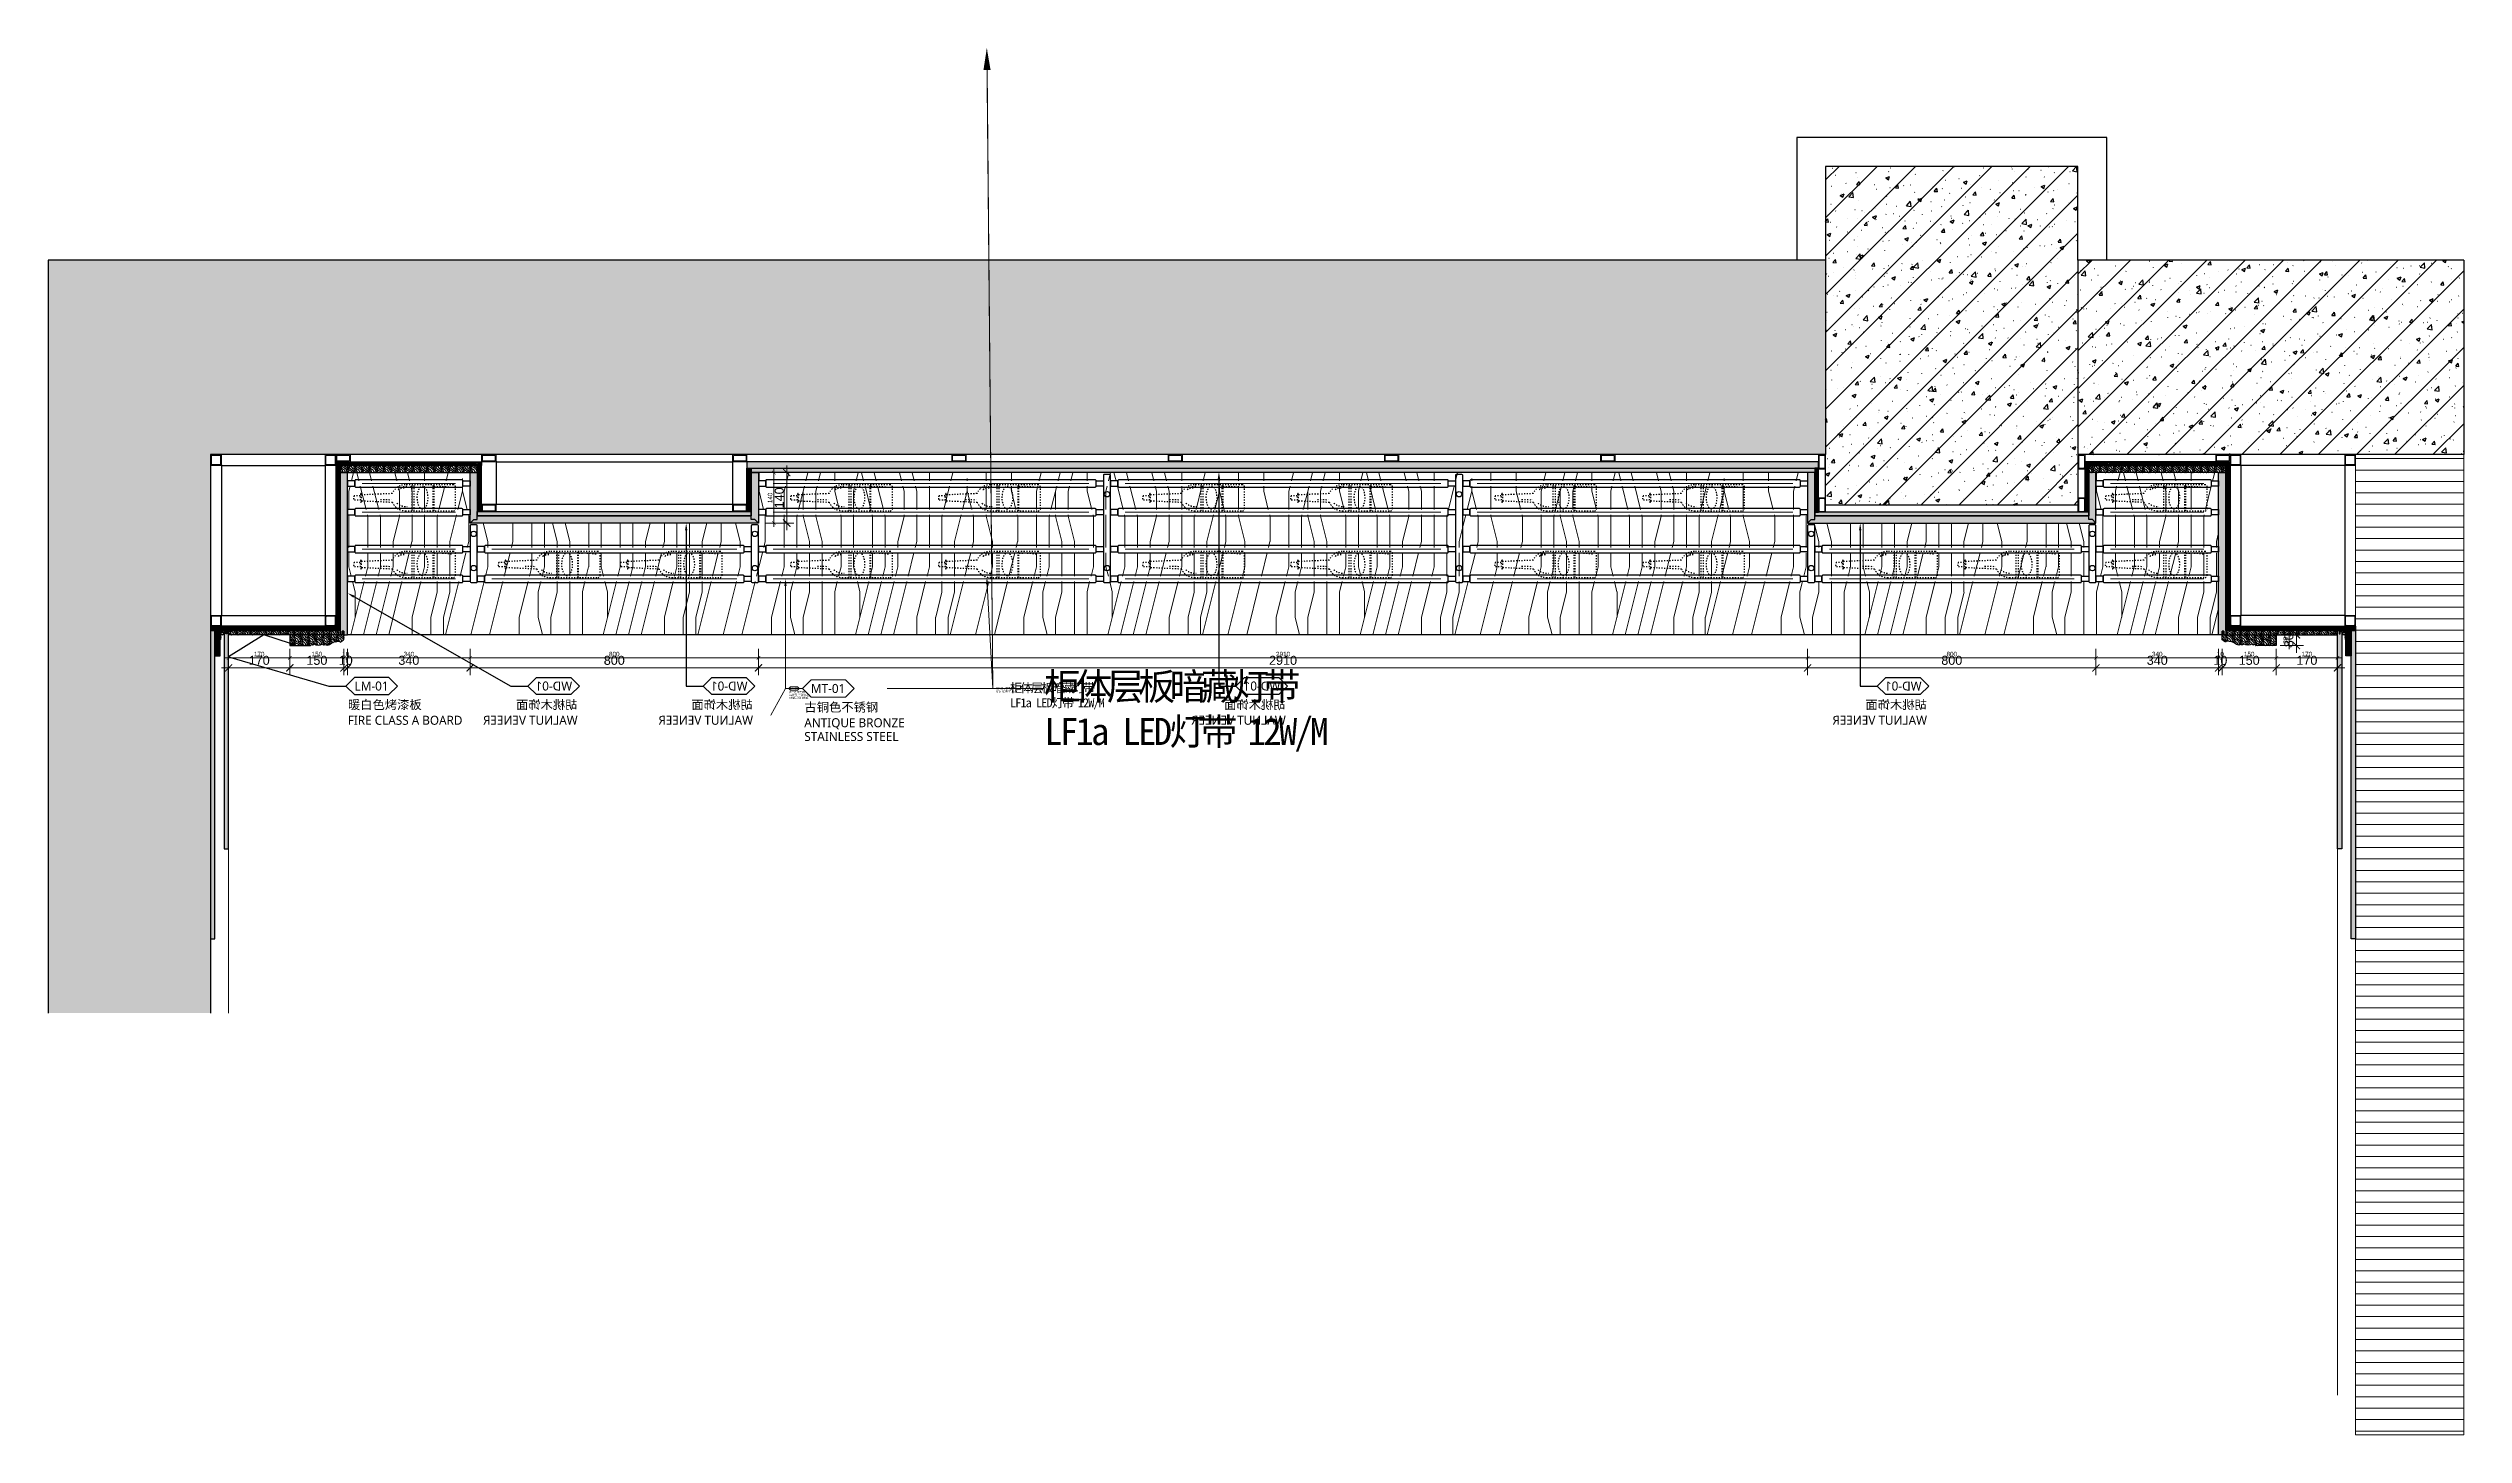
# Model space of a CAD drawing. Header units: millimetres. Extents: x 64682 to 95728, y -1640 to 17847.
# Drawn here: x 68972 to 75672, y 9932 to 13780 of the extents above; entities that cross this region are included whole.
import ezdxf
from ezdxf import colors
from ezdxf.entities.mleader import LeaderData, LeaderLine
from ezdxf.enums import TextEntityAlignment as Align
from ezdxf.math import Vec2, Vec3

# ---------------------------------------------------------------- set-up
doc = ezdxf.new("R2010")
doc.units = ezdxf.units.MM
for name, pattern in [('_ACM-G-HIDDEN', [4.7625, 3.175, -1.5875]), ('ACAD_ISO03W100', [30, 12, -18]), ('D04-03 - PANTRY CABINET DETAIL 1$0$ACM-G-CENTER2', [28.575, 19.05, -3.175, 3.175, -3.175])]:
    doc.linetypes.add(name, pattern=pattern)
doc.layers.get('Defpoints').update_dxf_attribs({"color": 250})
for name, color, linetype, lineweight in [('_ACM-A-ANNO-DIMS', 2, 'Continuous', 13), ('_ACM-A-ANNO-DIMS @ 10', 2, 'Continuous', 13), ('_ACM-A-ANNO-DIMS @ 2', 2, 'Continuous', 13), ('_ACM-A-ANNO-DIMS @ 30', 2, 'Continuous', 13), ('_ACM-A-ANNO-DIMS @ 5', 2, 'Continuous', 13), ('_ACM-A-DETL-PATT', 8, 'Continuous', 0), ('_ACM-A-DETL-THIN', 2, 'Continuous', 9), ('_ACM-A-ELVE-HACH', 251, 'Continuous', 9), ('_ACM-A-ELVE-HIDD', 1, '_ACM-G-HIDDEN', 13), ('_ACM-A-WALL-HACH', 251, 'Continuous', 9), ('I-PL-WALL-FHINISH', 73, 'Continuous', 13), ('I-WALL', 6, 'Continuous', 13)]:
    doc.layers.add(name, color=color, linetype=linetype, lineweight=lineweight)
for name, color, linetype in [('D-BASE-INTWALL', 1, 'Continuous'), ('I-DETL-LW01', 1, 'Continuous'), ('I-DETL-LW02', 2, 'Continuous'), ('I-DETL-LW251', 251, 'Continuous'), ('PE-尺寸标注', 44, 'Continuous'), ('WALL TYPE$0$G-ANNO-NOTE-CH', 7, 'Continuous'), ('WALL TYPE$0$HATCH', 8, 'Continuous'), ('WALL TYPE$0$I-SECT-LW03', 3, 'Continuous')]:
    doc.layers.add(name, color=color, linetype=linetype)
doc.styles.add('Arial', font='ARIALUNI.ttf')
doc.styles.add('Arial_1', font='arial.ttf', dxfattribs={"height": 75})
doc.styles.add('WALL TYPE$0$Aecom Chinese', font='Microsoft YaHei.ttf')
doc.dimstyles.new('Aec-Arch-M-注释性', dxfattribs={"dimscale": 2, "dimtxt": 2.5, "dimasz": 2, "dimexe": 2, "dimexo": 2, "dimgap": 0.8, "dimtad": 1, "dimdec": 0, "dimrnd": 5, "dimzin": 3, "dimdsep": 46, "dimtxsty": 'Arial', "dimblk": 'WALL TYPE$0$_ArchTick', "dimcen": 2.5, "dimdle": 2, "dimclrd": 256, "dimclrt": 256, "dimazin": 2, "dimtfac": 0.75, "dimtdec": 0, "dimtix": 1, "dimtmove": 2, "dimatfit": 2, "dimfxl": 5, "dimfxlon": 1, "dimtolj": 1, "dimtzin": 0, "dimlwd": -1, "dimarcsym": 0})
pattern_1 = [(45, (33160.4467, 1186.5884), (-2.24506403, 2.24506403), []), (135, (33160.4467, 1186.5884), (-6.7351921, 2.24506403), [7.9375, -4.7625])]
pattern_2 = [(45, (70151.2338, 12696.597), (-2.245064, 2.245064), []), (135, (70151.2338, 12696.597), (-6.735192, 2.245064), [7.9375, -4.7625])]
pattern_3 = [(63.43495, (33383.998, 1495.972), (20, -1e-09), [4.621368, -17.739311]), (40.601295, (33370.841, 1513.265), (20, 2e-08), [4.158067, -88.037378]), (40.601295, (33380.841, 1533.265), (20, 2e-08), [4.158067, -88.037378]), (40.601295, (33390.841, 1553.265), (20, -1e-08), [4.158067, -88.037378]), (63.43495, (33373.85, 1493.177), (20, -1e-09), [4.237008, -18.123672]), (50.19443, (33375.745, 1496.966), (20, 8e-10), [2.24049, -75.862006]), (50.19443, (33385.745, 1516.966), (20, 8e-10), [2.24049, -75.862006]), (50.19443, (33395.745, 1536.966), (20, 8e-10), [2.24049, -75.862006]), (21.80141, (33377.1795, 1498.6875), (20, -3e-08), [2.868712, -50.982936]), (33.690068, (33379.843, 1499.753), (20, -1e-08), [2.521813, -33.5337]), (63.43495, (33381.941, 1501.152), (20, -8e-09), [3.3552885, -19.005391]), (45, (33383.442, 1504.153), (20, -5e-15), [2.717818, -53.850724]), (45, (33393.442, 1524.153), (20, -5e-15), [2.717818, -53.850724]), (21.80141, (33385.364, 1506.075), (20, -3e-08), [2.19237, -51.659278]), (63.43495, (33367.37, 1492.714), (20, -8e-09), [7.1896, -15.17108]), (50.19443, (33370.585, 1499.145), (20, 8e-10), [4.573562, -73.528935]), (50.19443, (33380.585, 1519.145), (20, 8e-10), [4.573562, -73.528935]), (50.19443, (33390.585, 1539.145), (20, 8e-10), [4.573562, -73.528935]), (33.690068, (33373.512, 1502.659), (20, -1e-08), [2.2405595, -33.814953]), (15.945396, (33375.377, 1503.9014), (20, -1.45e-06), [3.5624845, -69.238614]), (33.690068, (33378.802, 1504.88), (20, -1e-08), [4.0929665, -31.962546]), (50.19443, (33382.208, 1507.15), (20, 8e-10), [5.197338, -72.90516]), (50.19443, (33392.208, 1527.15), (20, 8e-10), [5.197338, -72.90516]), (50.19443, (33402.208, 1547.15), (20, -3e-09), [5.197338, -72.90516]), (21.80141, (33385.535, 1511.143), (20, -3e-08), [5.7145015, -48.137147]), (50.19443, (33366.065, 1500.105), (20, 8e-10), [5.214067, -72.88843]), (50.19443, (33376.065, 1520.105), (20, 8e-10), [5.214067, -72.88843]), (50.19443, (33386.065, 1540.105), (20, 8e-10), [5.214067, -72.88843]), (33.690068, (33369.403, 1504.11), (20, -1e-08), [4.838075, -31.217438]), (26.56505, (33373.428, 1506.794), (20, 1e-09), [7.98596, -81.456759]), (26.56505, (33383.428, 1526.794), (20, 1e-09), [7.98596, -81.456759]), (40.601295, (33380.571, 1510.366), (20, 2e-08), [4.319301, -87.876143]), (40.601295, (33390.571, 1530.366), (20, 2e-08), [4.319301, -87.876143]), (40.601295, (33400.571, 1550.366), (20, 2e-08), [4.319301, -87.876143]), (33.690068, (33367.399, 1506.889), (20, -1e-08), [2.735792, -33.319722]), (26.565051, (33369.6755, 1508.406), (20, 8e-09), [7.158076, -82.284643]), (26.565051, (33379.6755, 1528.406), (20, -8e-08), [7.158076, -82.284643]), (40.601295, (33376.078, 1511.608), (20, 2e-08), [1.700823, -90.494622]), (40.601295, (33386.078, 1531.608), (20, 2e-08), [1.700823, -90.494622]), (40.601295, (33396.078, 1551.608), (20, 2e-08), [1.700823, -90.494622])]
pattern_4 = [(333.43495, (30340.878, -266.801), (-1e-09, -20), [4.621368, -17.739311]), (310.601295, (30358.172, -253.644), (2e-08, -20), [4.158067, -88.037378]), (310.601295, (30378.172, -263.644), (2e-08, -20), [4.158067, -88.037378]), (310.601295, (30398.172, -273.644), (-1e-08, -20), [4.158067, -88.037378]), (333.43495, (30338.083, -256.654), (-1e-09, -20), [4.237008, -18.123672]), (320.19443, (30341.873, -258.548), (8e-10, -20), [2.24049, -75.862006]), (320.19443, (30361.873, -268.548), (8e-10, -20), [2.24049, -75.862006]), (320.19443, (30381.873, -278.548), (8e-10, -20), [2.24049, -75.862006]), (291.80141, (30343.594, -259.983), (-3e-08, -20), [2.868712, -50.982936]), (303.690068, (30344.659, -262.646), (-1e-08, -20), [2.521813, -33.5337]), (333.43495, (30346.058, -264.745), (-8e-09, -20), [3.3552885, -19.005391]), (315, (30349.059, -266.245), (-8e-15, -20), [2.717818, -53.850724]), (315, (30369.059, -276.245), (-8e-15, -20), [2.717818, -53.850724]), (291.80141, (30350.981, -268.167), (-3e-08, -20), [2.19237, -51.659278]), (333.43495, (30337.62, -250.173), (-8e-09, -20), [7.1896, -15.17108]), (320.19443, (30344.051, -253.388), (8e-10, -20), [4.573562, -73.528935]), (320.19443, (30364.051, -263.388), (8e-10, -20), [4.573562, -73.528935]), (320.19443, (30384.051, -273.388), (8e-10, -20), [4.573562, -73.528935]), (303.690068, (30347.565, -256.316), (-1e-08, -20), [2.2405595, -33.814953]), (285.945396, (30348.8077, -258.18), (-1.45e-06, -20), [3.5624845, -69.2386145]), (303.690068, (30349.786, -261.605), (-1e-08, -20), [4.0929665, -31.962546]), (320.19443, (30352.057, -265.011), (8e-10, -20), [5.197338, -72.90516]), (320.19443, (30372.057, -275.011), (8e-10, -20), [5.197338, -72.90516]), (320.19443, (30392.057, -285.011), (-3e-09, -20), [5.197338, -72.90516]), (291.80141, (30356.0495, -268.338), (-3e-08, -20), [5.7145015, -48.137147]), (320.19443, (30345.011, -248.868), (8e-10, -20), [5.214067, -72.88843]), (320.19443, (30365.011, -258.868), (8e-10, -20), [5.214067, -72.88843]), (320.19443, (30385.011, -268.868), (8e-10, -20), [5.214067, -72.88843]), (303.690068, (30349.017, -252.206), (-1e-08, -20), [4.838075, -31.217438]), (296.565051, (30351.7005, -256.231), (1e-09, -20), [7.98596, -81.456759]), (296.565051, (30371.7005, -266.231), (1e-09, -20), [7.98596, -81.456759]), (310.601295, (30355.272, -263.374), (2e-08, -20), [4.319301, -87.876143]), (310.601295, (30375.272, -273.374), (2e-08, -20), [4.319301, -87.876143]), (310.601295, (30395.272, -283.374), (2e-08, -20), [4.319301, -87.876143]), (303.690068, (30351.795, -250.202), (-1e-08, -20), [2.735792, -33.319722]), (296.565051, (30353.313, -252.479), (8e-09, -20), [7.158076, -82.284643]), (296.565051, (30373.313, -262.479), (-8e-08, -20), [7.158076, -82.284643]), (310.601295, (30356.514, -258.881), (2e-08, -20), [1.700823, -90.494622]), (310.601295, (30376.514, -268.881), (2e-08, -20), [1.700823, -90.494622]), (310.601295, (30396.514, -278.881), (2e-08, -20), [1.700823, -90.494622])]
pattern_5 = [(333.43495, (0.867, -17.933), (-1e-09, -20), [4.6213684, -17.7393114]), (310.601295, (18.16, -4.776), (2e-08, -20), [4.158067, -88.037378]), (310.601295, (38.16, -14.776), (2e-08, -20), [4.158067, -88.037378]), (310.601295, (58.16, -24.776), (-1e-08, -20), [4.158067, -88.037378]), (333.43495, (-1.928, -7.786), (-1e-09, -20), [4.237008, -18.123672]), (320.19443, (1.861, -9.68), (8e-10, -20), [2.24049, -75.862006]), (320.19443, (21.861, -19.68), (8e-10, -20), [2.24049, -75.862006]), (320.19443, (41.861, -29.68), (8e-10, -20), [2.24049, -75.862006]), (291.80141, (3.5825, -11.115), (-3e-08, -20), [2.868712, -50.982936]), (303.690068, (4.648, -13.779), (-1e-08, -20), [2.521813, -33.5337]), (333.43495, (6.047, -15.877), (-8e-09, -20), [3.3552885, -19.005391]), (315, (9.048, -17.377), (-8e-15, -20), [2.717818, -53.850724]), (315, (29.048, -27.377), (-8e-15, -20), [2.717818, -53.850724]), (291.80141, (10.97, -19.299), (-3e-08, -20), [2.19237, -51.659278]), (333.43495, (-2.39, -1.305), (-8e-09, -20), [7.1896, -15.17108]), (320.19443, (4.04, -4.52), (8e-10, -20), [4.573562, -73.528935]), (320.19443, (24.04, -14.52), (8e-10, -20), [4.573562, -73.528935]), (320.19443, (44.04, -24.52), (8e-10, -20), [4.573562, -73.528935]), (303.690068, (7.554, -7.448), (-1e-08, -20), [2.2405595, -33.8149534]), (285.945396, (8.7964, -9.312), (-1.45e-06, -20), [3.5624845, -69.2386145]), (303.690068, (9.775, -12.738), (-1e-08, -20), [4.0929665, -31.962546]), (320.19443, (12.045, -16.143), (8e-10, -20), [5.197338, -72.905159]), (320.19443, (32.045, -26.143), (8e-10, -20), [5.197338, -72.905159]), (320.19443, (52.045, -36.143), (-3e-09, -20), [5.197338, -72.905159]), (291.80141, (16.038, -19.4704), (-3e-08, -20), [5.7145015, -48.137147]), (320.19443, (5, -2e-15), (8e-10, -20), [5.214067, -72.88843]), (320.19443, (25, -10), (8e-10, -20), [5.214067, -72.88843]), (320.19443, (45, -20), (8e-10, -20), [5.214067, -72.88843]), (303.690068, (9.006, -3.338), (-1e-08, -20), [4.838075, -31.217438]), (296.565051, (11.689, -7.3635), (1e-09, -20), [7.98596, -81.456759]), (296.565051, (31.689, -17.3635), (1e-09, -20), [7.98596, -81.456759]), (310.601295, (15.261, -14.506), (2e-08, -20), [4.319301, -87.876143]), (310.601295, (35.261, -24.506), (2e-08, -20), [4.319301, -87.876143]), (310.601295, (55.261, -34.506), (2e-08, -20), [4.319301, -87.876143]), (303.690068, (11.784, -1.335), (-1e-08, -20), [2.7357916, -33.319722]), (296.565051, (13.301, -3.611), (8e-09, -20), [7.158076, -82.284643]), (296.565051, (33.301, -13.611), (-8e-08, -20), [7.158076, -82.284643]), (310.601295, (16.503, -10.013), (2e-08, -20), [1.700823, -90.494622]), (310.601295, (36.503, -20.013), (2e-08, -20), [1.700823, -90.494622]), (310.601295, (56.503, -30.013), (2e-08, -20), [1.700823, -90.494622])]
pattern_6 = [(333.43495, (0.867, -268.047), (-1e-09, -20), [4.6213684, -17.7393114]), (310.601295, (18.16, -254.89), (2e-08, -20), [4.158067, -88.037378]), (310.601295, (38.16, -264.89), (2e-08, -20), [4.158067, -88.037378]), (310.601295, (58.16, -274.89), (-1e-08, -20), [4.158067, -88.037378]), (333.43495, (-1.928, -257.9), (-1e-09, -20), [4.237008, -18.123672]), (320.19443, (1.861, -259.795), (8e-10, -20), [2.24049, -75.862006]), (320.19443, (21.861, -269.795), (8e-10, -20), [2.24049, -75.862006]), (320.19443, (41.861, -279.795), (8e-10, -20), [2.24049, -75.862006]), (291.80141, (3.5825, -261.229), (-3e-08, -20), [2.868712, -50.982936]), (303.690068, (4.648, -263.892), (-1e-08, -20), [2.521813, -33.5337]), (333.43495, (6.047, -265.99), (-8e-09, -20), [3.3552885, -19.005391]), (315, (9.048, -267.491), (-8e-15, -20), [2.717818, -53.850724]), (315, (29.048, -277.491), (-8e-15, -20), [2.717818, -53.850724]), (291.80141, (10.97, -269.413), (-3e-08, -20), [2.19237, -51.659278]), (333.43495, (-2.39, -251.419), (-8e-09, -20), [7.1896, -15.17108]), (320.19443, (4.04, -254.634), (8e-10, -20), [4.573562, -73.528935]), (320.19443, (24.04, -264.634), (8e-10, -20), [4.573562, -73.528935]), (320.19443, (44.04, -274.634), (8e-10, -20), [4.573562, -73.528935]), (303.690068, (7.554, -257.562), (-1e-08, -20), [2.2405595, -33.8149534]), (285.945396, (8.7964, -259.426), (-1.45e-06, -20), [3.5624845, -69.2386145]), (303.690068, (9.775, -262.852), (-1e-08, -20), [4.0929665, -31.962546]), (320.19443, (12.045, -266.257), (8e-10, -20), [5.197338, -72.905159]), (320.19443, (32.045, -276.257), (8e-10, -20), [5.197338, -72.905159]), (320.19443, (52.045, -286.257), (-3e-09, -20), [5.197338, -72.905159]), (291.80141, (16.038, -269.5844), (-3e-08, -20), [5.7145015, -48.137147]), (320.19443, (5, -250.114), (8e-10, -20), [5.214067, -72.88843]), (320.19443, (25, -260.114), (8e-10, -20), [5.214067, -72.88843]), (320.19443, (45, -270.114), (8e-10, -20), [5.214067, -72.88843]), (303.690068, (9.006, -253.452), (-1e-08, -20), [4.838075, -31.217438]), (296.565051, (11.689, -257.477), (1e-09, -20), [7.98596, -81.456759]), (296.565051, (31.689, -267.477), (1e-09, -20), [7.98596, -81.456759]), (310.601295, (15.261, -264.62), (2e-08, -20), [4.319301, -87.876143]), (310.601295, (35.261, -274.62), (2e-08, -20), [4.319301, -87.876143]), (310.601295, (55.261, -284.62), (2e-08, -20), [4.319301, -87.876143]), (303.690068, (11.784, -251.449), (-1e-08, -20), [2.7357916, -33.319722]), (296.565051, (13.301, -253.725), (8e-09, -20), [7.158076, -82.284643]), (296.565051, (33.301, -263.725), (-8e-08, -20), [7.158076, -82.284643]), (310.601295, (16.503, -260.127), (2e-08, -20), [1.700823, -90.494622]), (310.601295, (36.503, -270.127), (2e-08, -20), [1.700823, -90.494622]), (310.601295, (56.503, -280.127), (2e-08, -20), [1.700823, -90.494622])]
pattern_7 = [(315, (58534.907, 48437.7062), (2.24506403, 2.24506403), []), (45, (58534.907, 48437.7062), (2.24506403, 6.7351921), [7.9375, -4.7625])]
pattern_8 = [(225, (106044.1378, 23673.3607), (2.24506403, -2.24506403), []), (315, (106044.1378, 23673.3607), (6.7351921, -2.24506403), [7.9375, -4.7625])]
pattern_9 = [(315, (58894.9062, 48887.82), (2.24506403, 2.24506403), []), (45, (58894.9062, 48887.82), (2.24506403, 6.7351921), [7.9375, -4.7625])]
pattern_10 = [(333.43495, (310.866, 182.067), (-1e-09, -20), [4.6213684, -17.7393114]), (310.601295, (328.16, 195.224), (2e-08, -20), [4.158067, -88.037378]), (310.601295, (348.16, 185.224), (2e-08, -20), [4.158067, -88.037378]), (310.601295, (368.16, 175.224), (-1e-08, -20), [4.158067, -88.037378]), (333.43495, (308.07, 192.214), (-1e-09, -20), [4.237008, -18.123672]), (320.19443, (311.86, 190.32), (8e-10, -20), [2.24049, -75.862006]), (320.19443, (331.86, 180.32), (8e-10, -20), [2.24049, -75.862006]), (320.19443, (351.86, 170.32), (8e-10, -20), [2.24049, -75.862006]), (291.80141, (313.582, 188.885), (-3e-08, -20), [2.868712, -50.982936]), (303.690068, (314.647, 186.221), (-1e-08, -20), [2.521813, -33.5337]), (333.43495, (316.046, 184.123), (-8e-09, -20), [3.3552885, -19.005391]), (315, (319.047, 182.623), (-8e-15, -20), [2.717818, -53.850724]), (315, (339.047, 172.623), (-8e-15, -20), [2.717818, -53.850724]), (291.80141, (320.969, 180.701), (-3e-08, -20), [2.19237, -51.659278]), (333.43495, (307.609, 198.695), (-8e-09, -20), [7.1896, -15.17108]), (320.19443, (314.04, 195.48), (8e-10, -20), [4.573562, -73.528935]), (320.19443, (334.04, 185.48), (8e-10, -20), [4.573562, -73.528935]), (320.19443, (354.04, 175.48), (8e-10, -20), [4.573562, -73.528935]), (303.690068, (317.553, 192.552), (-1e-08, -20), [2.2405595, -33.8149534]), (285.945396, (318.7956, 190.688), (-1.45e-06, -20), [3.5624845, -69.2386145]), (303.690068, (319.774, 187.262), (-1e-08, -20), [4.0929665, -31.962546]), (320.19443, (322.045, 183.857), (8e-10, -20), [5.197338, -72.905159]), (320.19443, (342.045, 173.857), (8e-10, -20), [5.197338, -72.905159]), (320.19443, (362.045, 163.857), (-3e-09, -20), [5.197338, -72.905159]), (291.80141, (326.0374, 180.5296), (-3e-08, -20), [5.7145015, -48.137147]), (320.19443, (314.999, 200), (8e-10, -20), [5.214067, -72.88843]), (320.19443, (334.999, 190), (8e-10, -20), [5.214067, -72.88843]), (320.19443, (354.999, 180), (8e-10, -20), [5.214067, -72.88843]), (303.690068, (319.005, 196.662), (-1e-08, -20), [4.838075, -31.217438]), (296.565051, (321.6885, 192.6365), (1e-09, -20), [7.98596, -81.456759]), (296.565051, (341.6885, 182.6365), (1e-09, -20), [7.98596, -81.456759]), (310.601295, (325.26, 185.494), (2e-08, -20), [4.319301, -87.876143]), (310.601295, (345.26, 175.494), (2e-08, -20), [4.319301, -87.876143]), (310.601295, (365.26, 165.494), (2e-08, -20), [4.319301, -87.876143]), (303.690068, (321.783, 198.665), (-1e-08, -20), [2.7357916, -33.319722]), (296.565051, (323.301, 196.389), (8e-09, -20), [7.158076, -82.284643]), (296.565051, (343.301, 186.389), (-8e-08, -20), [7.158076, -82.284643]), (310.601295, (326.502, 189.987), (2e-08, -20), [1.700823, -90.494622]), (310.601295, (346.502, 179.987), (2e-08, -20), [1.700823, -90.494622]), (310.601295, (366.502, 169.987), (2e-08, -20), [1.700823, -90.494622])]
pattern_11 = [(315, (63653.02, 48755.821), (2.24506403, 2.24506403), []), (45, (63653.02, 48755.821), (2.24506403, 6.7351921), [7.9375, -4.7625])]
pattern_12 = [(45, (37602.4474, 2274.7016), (-2.24506403, 2.24506403), []), (135, (37602.4474, 2274.7016), (-6.7351921, 2.24506403), [7.9375, -4.7625])]

# ---------------------------------------------------------------- blocks, each defined once
blk = doc.blocks.new('海龙_1215173755')
at = {"layer": 'WALL TYPE$0$HATCH', "ltscale": 2}
h = blk.add_hatch(dxfattribs=at)
h.set_pattern_fill('ANSI32', color=256, scale=0.5)
h.set_pattern_definition([(45, (-39299.698, -12402.6693), (-3.36759605, 3.36759605), []), (45, (-39297.453, -12402.6693), (-3.36759605, 3.36759605), [])])
edge = h.paths.add_edge_path()
edge.add_line((2.3, -7.2), (2.3, 11.3))
edge.add_line((2.3, 11.3), (-2.8, 11.3))
edge.add_arc((-2.8, 9.3), 2, 90, 201.21389)
edge.add_arc((-6, 5.9), 2.97, -243.0808, 63.0808, ccw=False)
edge.add_arc((-9.2, 9.3), 2, 338.78611, 450)
edge.add_line((-9.2, 11.3), (-22.7, 11.3))
edge.add_line((-22.7, 11.3), (-22.7, 9.3))
edge.add_line((-22.7, 9.3), (-9.2, 9.3))
edge.add_arc((-6, 6.1), 4.51, 135.30329, 404.69671)
edge.add_line((-2.8, 9.3), (0.3, 9.3))
edge.add_line((0.3, 9.3), (0.3, -3.5))
edge.add_line((0.3, -3.5), (0.3, -5.1))
edge.add_line((0.3, -5.1), (-6.5, -5.1))
edge.add_line((-6.5, -5.1), (-6.5, -7.2))
edge.add_line((-6.5, -7.2), (2.3, -7.2))
at = {"color": 1, "linetype": 'Continuous', "lineweight": 15}
blk.add_lwpolyline([(2.3, -7.2), (2.3, 11.3), (-2.8, 11.3, 0.527318), (-4.6, 8.5, -4.178276), (-7.3, 8.5, 0.527318), (-9.2, 11.3), (-22.7, 11.3), (-22.7, 9.3), (-9.2, 9.3, 2.396256), (-2.8, 9.3), (0.3, 9.3), (0.3, -3.5), (0.3, -5.1), (-6.5, -5.1), (-6.5, -7.2)], format="xyb", close=True, dxfattribs=at)
at = {"color": 1, "linetype": 'Continuous', "lineweight": 15, "elevation": 7.8}
blk.add_lwpolyline([(-17.3, 24.1), (-17.3, 8.5), (-15.2, 8.5), (-15.2, 24.1)], close=True, dxfattribs=at)
blk = doc.blocks.new('A$C4abdce61')
at = {"layer": '_ACM-A-DETL-PATT'}
for points in [[(1.5, 0), (28.5, 0, 0.4142136), (30, 1.5), (30, 28.5, 0.4142136), (28.5, 30), (1.5, 30, 0.4142136), (0, 28.5), (0, 1.5, 0.4142136)], [(3.75, 2.25), (26.25, 2.25, 0.4142136), (27.75, 3.75), (27.75, 26.25, 0.4142136), (26.25, 27.75), (3.75, 27.75, 0.4142136), (2.25, 26.25), (2.25, 3.75, 0.4142136)]]:
    blk.add_lwpolyline(points, format="xyb", close=True, dxfattribs=at)
blk = doc.blocks.new('K_20')
at = {"layer": '_ACM-A-DETL-PATT'}
for points in [[(-18.5, -20), (18.5, -20, 0.4142136), (20, -18.5), (20, -1.5, 0.4142136), (18.5, 0), (-18.5, 0, 0.4142136), (-20, -1.5), (-20, -18.5, 0.4142136)], [(-16.25, -17.75), (16.25, -17.75, 0.4142136), (17.75, -16.25), (17.75, -3.75, 0.4142136), (16.25, -2.25), (-16.25, -2.25, 0.4142136), (-17.75, -3.75), (-17.75, -16.25, 0.4142136)]]:
    blk.add_lwpolyline(points, format="xyb", close=True, dxfattribs=at)
blk = doc.blocks.new('K_35')
at = {"color": 8, "linetype": 'ACAD_ISO03W100', "lineweight": -2, "ltscale": 0.25}
for points in [[(-264.4, 5.7), (-280.7, 5.7, 0.420258), (-280.7, -5.7), (-264.4, -5.7)], [(-134.9, 31.2, 0.237959), (-161.2, 20.7, -0.17098), (-142.3, 26.8)], [(-11.3, 28.7, 0.059681), (-59.6, 30.3)], [(-162.5, -14.9, 0.201828), (-134, -24)]]:
    blk.add_lwpolyline(points, format="xyb", dxfattribs=at)
blk.add_lwpolyline([(-175.7, -11.9, 0.307785), (-139.3, -36), (-6, -36, 0.414214), (0, -30), (0, 30, 0.414214), (-6, 36), (-139.3, 36, 0.307785), (-175.7, 11.9), (-260.5, 8.1, 0.080951), (-261.5, 11.6, 0.050461), (-263.4, 11.5, 0.114655), (-263.4, -11.5, 0.050461), (-261.5, -11.6, 0.080951), (-260.5, -8.1)], format="xyb", close=True, dxfattribs=at)
for points in [[(-260.5, -8.1), (-260.5, 8.1)], [(-120.4, -36), (-120.4, 36)], [(-114.3, -36), (-114.3, 36)], [(-62, -36), (-62, 36)], [(-59.6, -36), (-59.6, 36)], [(-208, -4.6), (-178, -5.2)]]:
    blk.add_lwpolyline(points, dxfattribs=at)
blk.add_ellipse((-91.6, 0.7), major_axis=(0, -31.9), ratio=0.453704, dxfattribs=at)
blk = doc.blocks.new('WALL TYPE$0$_ArchTick')
at = {"color": 0, "linetype": 'ByBlock', "const_width": 0.15}
blk.add_lwpolyline([(-0.5, -0.5), (0.5, 0.5)], dxfattribs=at)
blk = doc.blocks.new('*D302')
at = {"layer": '_ACM-A-ANNO-DIMS', "transparency": 16777216}
for p, q in [((69792.3, 12088), (69782.3, 12088)), ((69802.3, 12088), (69792.3, 12088)), ((69802.3, 12088), (69812.3, 12088))]:
    blk.add_line(p, q, dxfattribs=at)
at = {"layer": '_ACM-A-ANNO-DIMS', "color": 0, "lineweight": -2, "transparency": 16777216}
for p, q in [((69792.3, 12113), (69792.3, 12078)), ((69802.3, 12113), (69802.3, 12078))]:
    blk.add_line(p, q, dxfattribs=at)
at = {"layer": 'Defpoints', "color": 0, "transparency": 16777216}
for p in [(69792.3, 12151.9), (69802.3, 12151.9), (69792.3, 12088)]:
    blk.add_point(p, dxfattribs=at)
at = {"layer": '_ACM-A-ANNO-DIMS', "transparency": 16777216, "xscale": 10, "yscale": 10, "zscale": 10}
blk.add_blockref('WALL TYPE$0$_ArchTick', (69792.3, 12088), dxfattribs=at)
at = {"layer": '_ACM-A-ANNO-DIMS', "transparency": 16777216, "xscale": 10, "yscale": 10, "zscale": 10, "rotation": 180}
blk.add_blockref('WALL TYPE$0$_ArchTick', (69802.3, 12088), dxfattribs=at)
at = {"layer": '_ACM-A-ANNO-DIMS', "transparency": 16777216, "insert": (69797.3, 12098.4), "char_height": 12.5, "attachment_point": 5, "style": 'Arial'}
blk.add_mtext('\\A1;10', dxfattribs=at)
blk = doc.blocks.new('*D303')
at = {"layer": '_ACM-A-ANNO-DIMS', "transparency": 16777216}
for p, q in [((69792.3, 12060.1), (69772.3, 12060.1)), ((69802.3, 12060.1), (69792.3, 12060.1)), ((69802.3, 12060.1), (69822.3, 12060.1))]:
    blk.add_line(p, q, dxfattribs=at)
at = {"layer": '_ACM-A-ANNO-DIMS', "color": 0, "lineweight": -2, "transparency": 16777216}
for p, q in [((69792.3, 12110.1), (69792.3, 12040.1)), ((69802.3, 12110.1), (69802.3, 12040.1))]:
    blk.add_line(p, q, dxfattribs=at)
at = {"layer": 'Defpoints', "color": 0, "transparency": 16777216}
for p in [(69792.3, 12151.9), (69802.3, 12151.9), (69792.3, 12060.1)]:
    blk.add_point(p, dxfattribs=at)
at = {"layer": '_ACM-A-ANNO-DIMS', "transparency": 16777216, "xscale": 20, "yscale": 20, "zscale": 20}
blk.add_blockref('WALL TYPE$0$_ArchTick', (69792.3, 12060.1), dxfattribs=at)
at = {"layer": '_ACM-A-ANNO-DIMS', "transparency": 16777216, "xscale": 20, "yscale": 20, "zscale": 20, "rotation": 180}
blk.add_blockref('WALL TYPE$0$_ArchTick', (69802.3, 12060.1), dxfattribs=at)
at = {"layer": '_ACM-A-ANNO-DIMS', "transparency": 16777216, "insert": (69797.3, 12080.9), "char_height": 25, "attachment_point": 5, "style": 'Arial'}
blk.add_mtext('\\A1;10', dxfattribs=at)
blk = doc.blocks.new('*D305')
at = {"layer": '_ACM-A-ANNO-DIMS', "transparency": 16777216}
blk.add_line((69802.3, 12088), (69632.3, 12088), dxfattribs=at)
at = {"layer": '_ACM-A-ANNO-DIMS', "color": 0, "lineweight": -2, "transparency": 16777216}
for p, q in [((69642.3, 12113), (69642.3, 12078)), ((69792.3, 12113), (69792.3, 12078))]:
    blk.add_line(p, q, dxfattribs=at)
at = {"layer": 'Defpoints', "color": 0, "transparency": 16777216}
for p in [(69642.3, 12151.9), (69792.3, 12151.9), (69642.3, 12088)]:
    blk.add_point(p, dxfattribs=at)
at = {"layer": '_ACM-A-ANNO-DIMS', "transparency": 16777216, "xscale": 10, "yscale": 10, "zscale": 10, "rotation": 180}
blk.add_blockref('WALL TYPE$0$_ArchTick', (69642.3, 12088), dxfattribs=at)
at = {"layer": '_ACM-A-ANNO-DIMS', "transparency": 16777216, "xscale": 10, "yscale": 10, "zscale": 10}
blk.add_blockref('WALL TYPE$0$_ArchTick', (69792.3, 12088), dxfattribs=at)
at = {"layer": '_ACM-A-ANNO-DIMS', "transparency": 16777216, "insert": (69717.3, 12098.4), "char_height": 12.5, "attachment_point": 5, "style": 'Arial'}
blk.add_mtext('\\A1;150', dxfattribs=at)
blk = doc.blocks.new('*D306')
at = {"layer": '_ACM-A-ANNO-DIMS', "transparency": 16777216}
blk.add_line((69812.3, 12060.1), (69622.3, 12060.1), dxfattribs=at)
at = {"layer": '_ACM-A-ANNO-DIMS', "color": 0, "lineweight": -2, "transparency": 16777216}
for p, q in [((69642.3, 12110.1), (69642.3, 12040.1)), ((69792.3, 12110.1), (69792.3, 12040.1))]:
    blk.add_line(p, q, dxfattribs=at)
at = {"layer": 'Defpoints', "color": 0, "transparency": 16777216}
for p in [(69642.3, 12151.9), (69792.3, 12151.9), (69642.3, 12060.1)]:
    blk.add_point(p, dxfattribs=at)
at = {"layer": '_ACM-A-ANNO-DIMS', "transparency": 16777216, "xscale": 20, "yscale": 20, "zscale": 20, "rotation": 180}
blk.add_blockref('WALL TYPE$0$_ArchTick', (69642.3, 12060.1), dxfattribs=at)
at = {"layer": '_ACM-A-ANNO-DIMS', "transparency": 16777216, "xscale": 20, "yscale": 20, "zscale": 20}
blk.add_blockref('WALL TYPE$0$_ArchTick', (69792.3, 12060.1), dxfattribs=at)
at = {"layer": '_ACM-A-ANNO-DIMS', "transparency": 16777216, "insert": (69717.3, 12080.9), "char_height": 25, "attachment_point": 5, "style": 'Arial'}
blk.add_mtext('\\A1;150', dxfattribs=at)
blk = doc.blocks.new('*D308')
at = {"layer": '_ACM-A-ANNO-DIMS', "transparency": 16777216}
blk.add_line((69652.3, 12088), (69462.3, 12088), dxfattribs=at)
at = {"layer": '_ACM-A-ANNO-DIMS', "color": 0, "lineweight": -2, "transparency": 16777216}
for p, q in [((69472.3, 12113), (69472.3, 12078)), ((69642.3, 12113), (69642.3, 12078))]:
    blk.add_line(p, q, dxfattribs=at)
at = {"layer": 'Defpoints', "color": 0, "transparency": 16777216}
for p in [(69472.3, 12151.9), (69642.3, 12151.9), (69472.3, 12088)]:
    blk.add_point(p, dxfattribs=at)
at = {"layer": '_ACM-A-ANNO-DIMS', "transparency": 16777216, "xscale": 10, "yscale": 10, "zscale": 10, "rotation": 180}
blk.add_blockref('WALL TYPE$0$_ArchTick', (69472.3, 12088), dxfattribs=at)
at = {"layer": '_ACM-A-ANNO-DIMS', "transparency": 16777216, "xscale": 10, "yscale": 10, "zscale": 10}
blk.add_blockref('WALL TYPE$0$_ArchTick', (69642.3, 12088), dxfattribs=at)
at = {"layer": '_ACM-A-ANNO-DIMS', "transparency": 16777216, "insert": (69557.3, 12098.4), "char_height": 12.5, "attachment_point": 5, "style": 'Arial'}
blk.add_mtext('\\A1;170', dxfattribs=at)
blk = doc.blocks.new('*D309')
at = {"layer": '_ACM-A-ANNO-DIMS', "transparency": 16777216}
blk.add_line((69662.3, 12060.1), (69452.3, 12060.1), dxfattribs=at)
at = {"layer": '_ACM-A-ANNO-DIMS', "color": 0, "lineweight": -2, "transparency": 16777216}
for p, q in [((69472.3, 12110.1), (69472.3, 12040.1)), ((69642.3, 12110.1), (69642.3, 12040.1))]:
    blk.add_line(p, q, dxfattribs=at)
at = {"layer": 'Defpoints', "color": 0, "transparency": 16777216}
for p in [(69472.3, 12151.9), (69642.3, 12151.9), (69472.3, 12060.1)]:
    blk.add_point(p, dxfattribs=at)
at = {"layer": '_ACM-A-ANNO-DIMS', "transparency": 16777216, "xscale": 20, "yscale": 20, "zscale": 20, "rotation": 180}
blk.add_blockref('WALL TYPE$0$_ArchTick', (69472.3, 12060.1), dxfattribs=at)
at = {"layer": '_ACM-A-ANNO-DIMS', "transparency": 16777216, "xscale": 20, "yscale": 20, "zscale": 20}
blk.add_blockref('WALL TYPE$0$_ArchTick', (69642.3, 12060.1), dxfattribs=at)
at = {"layer": '_ACM-A-ANNO-DIMS', "transparency": 16777216, "insert": (69557.3, 12080.9), "char_height": 25, "attachment_point": 5, "style": 'Arial'}
blk.add_mtext('\\A1;170', dxfattribs=at)
blk = doc.blocks.new('*D311')
at = {"layer": '_ACM-A-ANNO-DIMS', "transparency": 16777216}
blk.add_line((75002.3, 12088), (74642.3, 12088), dxfattribs=at)
at = {"layer": '_ACM-A-ANNO-DIMS', "color": 0, "lineweight": -2, "transparency": 16777216}
for p, q in [((74652.3, 12113), (74652.3, 12078)), ((74992.3, 12113), (74992.3, 12078))]:
    blk.add_line(p, q, dxfattribs=at)
at = {"layer": 'Defpoints', "color": 0, "transparency": 16777216}
for p in [(74652.3, 12151.9), (74992.3, 12151.9), (74652.3, 12088)]:
    blk.add_point(p, dxfattribs=at)
at = {"layer": '_ACM-A-ANNO-DIMS', "transparency": 16777216, "xscale": 10, "yscale": 10, "zscale": 10, "rotation": 180}
blk.add_blockref('WALL TYPE$0$_ArchTick', (74652.3, 12088), dxfattribs=at)
at = {"layer": '_ACM-A-ANNO-DIMS', "transparency": 16777216, "xscale": 10, "yscale": 10, "zscale": 10}
blk.add_blockref('WALL TYPE$0$_ArchTick', (74992.3, 12088), dxfattribs=at)
at = {"layer": '_ACM-A-ANNO-DIMS', "transparency": 16777216, "insert": (74822.3, 12098.4), "char_height": 12.5, "attachment_point": 5, "style": 'Arial'}
blk.add_mtext('\\A1;340', dxfattribs=at)
blk = doc.blocks.new('*D312')
at = {"layer": '_ACM-A-ANNO-DIMS', "transparency": 16777216}
blk.add_line((75012.3, 12060.1), (74632.3, 12060.1), dxfattribs=at)
at = {"layer": '_ACM-A-ANNO-DIMS', "color": 0, "lineweight": -2, "transparency": 16777216}
for p, q in [((74652.3, 12110.1), (74652.3, 12040.1)), ((74992.3, 12110.1), (74992.3, 12040.1))]:
    blk.add_line(p, q, dxfattribs=at)
at = {"layer": 'Defpoints', "color": 0, "transparency": 16777216}
for p in [(74652.3, 12151.9), (74992.3, 12151.9), (74652.3, 12060.1)]:
    blk.add_point(p, dxfattribs=at)
at = {"layer": '_ACM-A-ANNO-DIMS', "transparency": 16777216, "xscale": 20, "yscale": 20, "zscale": 20, "rotation": 180}
blk.add_blockref('WALL TYPE$0$_ArchTick', (74652.3, 12060.1), dxfattribs=at)
at = {"layer": '_ACM-A-ANNO-DIMS', "transparency": 16777216, "xscale": 20, "yscale": 20, "zscale": 20}
blk.add_blockref('WALL TYPE$0$_ArchTick', (74992.3, 12060.1), dxfattribs=at)
at = {"layer": '_ACM-A-ANNO-DIMS', "transparency": 16777216, "insert": (74822.3, 12080.9), "char_height": 25, "attachment_point": 5, "style": 'Arial'}
blk.add_mtext('\\A1;340', dxfattribs=at)
blk = doc.blocks.new('*D314')
at = {"layer": '_ACM-A-ANNO-DIMS', "transparency": 16777216}
for p, q in [((74992.3, 12088), (74982.3, 12088)), ((75002.3, 12088), (74992.3, 12088)), ((75002.3, 12088), (75012.3, 12088))]:
    blk.add_line(p, q, dxfattribs=at)
at = {"layer": '_ACM-A-ANNO-DIMS', "color": 0, "lineweight": -2, "transparency": 16777216}
for p, q in [((74992.3, 12113), (74992.3, 12078)), ((75002.3, 12113), (75002.3, 12078))]:
    blk.add_line(p, q, dxfattribs=at)
at = {"layer": 'Defpoints', "color": 0, "transparency": 16777216}
for p in [(74992.3, 12151.9), (75002.3, 12151.9), (74992.3, 12088)]:
    blk.add_point(p, dxfattribs=at)
at = {"layer": '_ACM-A-ANNO-DIMS', "transparency": 16777216, "xscale": 10, "yscale": 10, "zscale": 10}
blk.add_blockref('WALL TYPE$0$_ArchTick', (74992.3, 12088), dxfattribs=at)
at = {"layer": '_ACM-A-ANNO-DIMS', "transparency": 16777216, "xscale": 10, "yscale": 10, "zscale": 10, "rotation": 180}
blk.add_blockref('WALL TYPE$0$_ArchTick', (75002.3, 12088), dxfattribs=at)
at = {"layer": '_ACM-A-ANNO-DIMS', "transparency": 16777216, "insert": (74997.3, 12098.4), "char_height": 12.5, "attachment_point": 5, "style": 'Arial'}
blk.add_mtext('\\A1;10', dxfattribs=at)
blk = doc.blocks.new('*D315')
at = {"layer": '_ACM-A-ANNO-DIMS', "transparency": 16777216}
for p, q in [((74992.3, 12060.1), (74972.3, 12060.1)), ((75002.3, 12060.1), (74992.3, 12060.1)), ((75002.3, 12060.1), (75022.3, 12060.1))]:
    blk.add_line(p, q, dxfattribs=at)
at = {"layer": '_ACM-A-ANNO-DIMS', "color": 0, "lineweight": -2, "transparency": 16777216}
for p, q in [((74992.3, 12110.1), (74992.3, 12040.1)), ((75002.3, 12110.1), (75002.3, 12040.1))]:
    blk.add_line(p, q, dxfattribs=at)
at = {"layer": 'Defpoints', "color": 0, "transparency": 16777216}
for p in [(74992.3, 12151.9), (75002.3, 12151.9), (74992.3, 12060.1)]:
    blk.add_point(p, dxfattribs=at)
at = {"layer": '_ACM-A-ANNO-DIMS', "transparency": 16777216, "xscale": 20, "yscale": 20, "zscale": 20}
blk.add_blockref('WALL TYPE$0$_ArchTick', (74992.3, 12060.1), dxfattribs=at)
at = {"layer": '_ACM-A-ANNO-DIMS', "transparency": 16777216, "xscale": 20, "yscale": 20, "zscale": 20, "rotation": 180}
blk.add_blockref('WALL TYPE$0$_ArchTick', (75002.3, 12060.1), dxfattribs=at)
at = {"layer": '_ACM-A-ANNO-DIMS', "transparency": 16777216, "insert": (74997.3, 12080.9), "char_height": 25, "attachment_point": 5, "style": 'Arial'}
blk.add_mtext('\\A1;10', dxfattribs=at)
blk = doc.blocks.new('*D317')
at = {"layer": '_ACM-A-ANNO-DIMS', "transparency": 16777216}
blk.add_line((75162.3, 12088), (74992.3, 12088), dxfattribs=at)
at = {"layer": '_ACM-A-ANNO-DIMS', "color": 0, "lineweight": -2, "transparency": 16777216}
for p, q in [((75002.3, 12113), (75002.3, 12078)), ((75152.3, 12113), (75152.3, 12078))]:
    blk.add_line(p, q, dxfattribs=at)
at = {"layer": 'Defpoints', "color": 0, "transparency": 16777216}
for p in [(75002.3, 12151.9), (75152.3, 12151.9), (75002.3, 12088)]:
    blk.add_point(p, dxfattribs=at)
at = {"layer": '_ACM-A-ANNO-DIMS', "transparency": 16777216, "xscale": 10, "yscale": 10, "zscale": 10, "rotation": 180}
blk.add_blockref('WALL TYPE$0$_ArchTick', (75002.3, 12088), dxfattribs=at)
at = {"layer": '_ACM-A-ANNO-DIMS', "transparency": 16777216, "xscale": 10, "yscale": 10, "zscale": 10}
blk.add_blockref('WALL TYPE$0$_ArchTick', (75152.3, 12088), dxfattribs=at)
at = {"layer": '_ACM-A-ANNO-DIMS', "transparency": 16777216, "insert": (75077.3, 12098.4), "char_height": 12.5, "attachment_point": 5, "style": 'Arial'}
blk.add_mtext('\\A1;150', dxfattribs=at)
blk = doc.blocks.new('*D318')
at = {"layer": '_ACM-A-ANNO-DIMS', "transparency": 16777216}
blk.add_line((75172.3, 12060.1), (74982.3, 12060.1), dxfattribs=at)
at = {"layer": '_ACM-A-ANNO-DIMS', "color": 0, "lineweight": -2, "transparency": 16777216}
for p, q in [((75002.3, 12110.1), (75002.3, 12040.1)), ((75152.3, 12110.1), (75152.3, 12040.1))]:
    blk.add_line(p, q, dxfattribs=at)
at = {"layer": 'Defpoints', "color": 0, "transparency": 16777216}
for p in [(75002.3, 12151.9), (75152.3, 12151.9), (75002.3, 12060.1)]:
    blk.add_point(p, dxfattribs=at)
at = {"layer": '_ACM-A-ANNO-DIMS', "transparency": 16777216, "xscale": 20, "yscale": 20, "zscale": 20, "rotation": 180}
blk.add_blockref('WALL TYPE$0$_ArchTick', (75002.3, 12060.1), dxfattribs=at)
at = {"layer": '_ACM-A-ANNO-DIMS', "transparency": 16777216, "xscale": 20, "yscale": 20, "zscale": 20}
blk.add_blockref('WALL TYPE$0$_ArchTick', (75152.3, 12060.1), dxfattribs=at)
at = {"layer": '_ACM-A-ANNO-DIMS', "transparency": 16777216, "insert": (75077.3, 12080.9), "char_height": 25, "attachment_point": 5, "style": 'Arial'}
blk.add_mtext('\\A1;150', dxfattribs=at)
blk = doc.blocks.new('*D320')
at = {"layer": '_ACM-A-ANNO-DIMS', "transparency": 16777216}
blk.add_line((75332.2, 12088), (75142.3, 12088), dxfattribs=at)
at = {"layer": '_ACM-A-ANNO-DIMS', "color": 0, "lineweight": -2, "transparency": 16777216}
for p, q in [((75152.3, 12113), (75152.3, 12078)), ((75322.2, 12113), (75322.2, 12078))]:
    blk.add_line(p, q, dxfattribs=at)
at = {"layer": 'Defpoints', "color": 0, "transparency": 16777216}
for p in [(75152.3, 12151.9), (75322.2, 12151.9), (75152.3, 12088)]:
    blk.add_point(p, dxfattribs=at)
at = {"layer": '_ACM-A-ANNO-DIMS', "transparency": 16777216, "xscale": 10, "yscale": 10, "zscale": 10, "rotation": 180}
blk.add_blockref('WALL TYPE$0$_ArchTick', (75152.3, 12088), dxfattribs=at)
at = {"layer": '_ACM-A-ANNO-DIMS', "transparency": 16777216, "xscale": 10, "yscale": 10, "zscale": 10}
blk.add_blockref('WALL TYPE$0$_ArchTick', (75322.2, 12088), dxfattribs=at)
at = {"layer": '_ACM-A-ANNO-DIMS', "transparency": 16777216, "insert": (75237.3, 12098.4), "char_height": 12.5, "attachment_point": 5, "style": 'Arial'}
blk.add_mtext('\\A1;170', dxfattribs=at)
blk = doc.blocks.new('*D321')
at = {"layer": '_ACM-A-ANNO-DIMS', "transparency": 16777216}
blk.add_line((75342.2, 12060.1), (75132.3, 12060.1), dxfattribs=at)
at = {"layer": '_ACM-A-ANNO-DIMS', "color": 0, "lineweight": -2, "transparency": 16777216}
for p, q in [((75152.3, 12110.1), (75152.3, 12040.1)), ((75322.2, 12110.1), (75322.2, 12040.1))]:
    blk.add_line(p, q, dxfattribs=at)
at = {"layer": 'Defpoints', "color": 0, "transparency": 16777216}
for p in [(75152.3, 12151.9), (75322.2, 12151.9), (75152.3, 12060.1)]:
    blk.add_point(p, dxfattribs=at)
at = {"layer": '_ACM-A-ANNO-DIMS', "transparency": 16777216, "xscale": 20, "yscale": 20, "zscale": 20, "rotation": 180}
blk.add_blockref('WALL TYPE$0$_ArchTick', (75152.3, 12060.1), dxfattribs=at)
at = {"layer": '_ACM-A-ANNO-DIMS', "transparency": 16777216, "xscale": 20, "yscale": 20, "zscale": 20}
blk.add_blockref('WALL TYPE$0$_ArchTick', (75322.2, 12060.1), dxfattribs=at)
at = {"layer": '_ACM-A-ANNO-DIMS', "transparency": 16777216, "insert": (75237.3, 12080.9), "char_height": 25, "attachment_point": 5, "style": 'Arial'}
blk.add_mtext('\\A1;170', dxfattribs=at)
blk = doc.blocks.new('*D323')
at = {"layer": '_ACM-A-ANNO-DIMS', "color": 0, "lineweight": -2, "transparency": 16777216}
for p, q in [((75163.4, 12151.9), (75198.4, 12151.9)), ((75163.4, 12121.9), (75198.4, 12121.9))]:
    blk.add_line(p, q, dxfattribs=at)
at = {"layer": '_ACM-A-ANNO-DIMS', "transparency": 16777216}
blk.add_line((75188.4, 12111.9), (75188.4, 12161.9), dxfattribs=at)
at = {"layer": 'Defpoints', "color": 0, "transparency": 16777216}
for p in [(75152.3, 12151.9), (75188.4, 12151.9), (75152.3, 12121.9)]:
    blk.add_point(p, dxfattribs=at)
at = {"layer": '_ACM-A-ANNO-DIMS', "transparency": 16777216, "xscale": 10, "yscale": 10, "zscale": 10}
for p, rotation in [((75188.4, 12151.9), 90), ((75188.4, 12121.9), 270)]:
    blk.add_blockref('WALL TYPE$0$_ArchTick', p, dxfattribs=dict(at, rotation=rotation))
at = {"layer": '_ACM-A-ANNO-DIMS', "transparency": 16777216, "insert": (75178, 12136.9), "char_height": 12.5, "attachment_point": 5, "rotation": 90, "style": 'Arial'}
blk.add_mtext('\\A1;30', dxfattribs=at)
blk = doc.blocks.new('*D324')
at = {"layer": '_ACM-A-ANNO-DIMS', "color": 0, "lineweight": -2, "transparency": 16777216}
for p, q in [((75172.3, 12151.9), (75228.3, 12151.9)), ((75172.3, 12121.9), (75228.3, 12121.9))]:
    blk.add_line(p, q, dxfattribs=at)
at = {"layer": '_ACM-A-ANNO-DIMS', "transparency": 16777216}
for p, q in [((75208.3, 12151.9), (75208.3, 12171.9)), ((75208.3, 12121.9), (75208.3, 12151.9)), ((75208.3, 12121.9), (75208.3, 12101.9))]:
    blk.add_line(p, q, dxfattribs=at)
at = {"layer": 'Defpoints', "color": 0, "transparency": 16777216}
for p in [(75152.3, 12151.9), (75208.3, 12151.9), (75152.3, 12121.9)]:
    blk.add_point(p, dxfattribs=at)
at = {"layer": '_ACM-A-ANNO-DIMS', "transparency": 16777216, "xscale": 20, "yscale": 20, "zscale": 20}
for p, rotation in [((75208.3, 12151.9), 270), ((75208.3, 12121.9), 90)]:
    blk.add_blockref('WALL TYPE$0$_ArchTick', p, dxfattribs=dict(at, rotation=rotation))
at = {"layer": '_ACM-A-ANNO-DIMS', "transparency": 16777216, "insert": (75187.5, 12136.9), "char_height": 25, "attachment_point": 5, "rotation": 90, "style": 'Arial'}
blk.add_mtext('\\A1;30', dxfattribs=at)
blk = doc.blocks.new('*D326')
at = {"layer": '_ACM-A-ANNO-DIMS', "color": 0, "lineweight": -2, "transparency": 16777216}
for p, q in [((70959.8, 12602), (70994.8, 12602)), ((70959.8, 12462), (70994.8, 12462))]:
    blk.add_line(p, q, dxfattribs=at)
at = {"layer": '_ACM-A-ANNO-DIMS', "transparency": 16777216}
blk.add_line((70984.8, 12612), (70984.8, 12452), dxfattribs=at)
at = {"layer": 'Defpoints', "color": 0, "transparency": 16777216}
for p in [(70942.3, 12602), (70942.3, 12462), (70984.8, 12462)]:
    blk.add_point(p, dxfattribs=at)
at = {"layer": '_ACM-A-ANNO-DIMS', "transparency": 16777216, "xscale": 10, "yscale": 10, "zscale": 10}
for p, rotation in [((70984.8, 12602), 90), ((70984.8, 12462), 270)]:
    blk.add_blockref('WALL TYPE$0$_ArchTick', p, dxfattribs=dict(at, rotation=rotation))
at = {"layer": '_ACM-A-ANNO-DIMS', "transparency": 16777216, "insert": (70974.4, 12532), "char_height": 12.5, "attachment_point": 5, "rotation": 90, "style": 'Arial'}
blk.add_mtext('\\A1;140', dxfattribs=at)
blk = doc.blocks.new('*D327')
at = {"layer": '_ACM-A-ANNO-DIMS', "color": 0, "lineweight": -2, "transparency": 16777216}
for p, q in [((70970.6, 12602), (71040.6, 12602)), ((70970.6, 12462), (71040.6, 12462))]:
    blk.add_line(p, q, dxfattribs=at)
at = {"layer": '_ACM-A-ANNO-DIMS', "transparency": 16777216}
blk.add_line((71020.6, 12622), (71020.6, 12442), dxfattribs=at)
at = {"layer": 'Defpoints', "color": 0, "transparency": 16777216}
for p in [(70942.3, 12602), (70942.3, 12462), (71020.6, 12462)]:
    blk.add_point(p, dxfattribs=at)
at = {"layer": '_ACM-A-ANNO-DIMS', "transparency": 16777216, "xscale": 20, "yscale": 20, "zscale": 20}
for p, rotation in [((71020.6, 12602), 90), ((71020.6, 12462), 270)]:
    blk.add_blockref('WALL TYPE$0$_ArchTick', p, dxfattribs=dict(at, rotation=rotation))
at = {"layer": '_ACM-A-ANNO-DIMS', "transparency": 16777216, "insert": (70999.9, 12532), "char_height": 25, "attachment_point": 5, "rotation": 90, "style": 'Arial'}
blk.add_mtext('\\A1;140', dxfattribs=at)
blk = doc.blocks.new('WHA12202707')
at = {"transparency": 16777216}
for p, q in [((2.38, 2.38), (0, 0)), ((2.38, -2.38), (0, 0)), ((11.91, 2.38), (2.38, 2.38)), ((11.91, 2.38), (14.29, 0)), ((11.91, -2.38), (14.29, 0)), ((2.38, -2.38), (11.91, -2.38))]:
    blk.add_line(p, q, dxfattribs=at)
at = {"transparency": 16777216, "style": 'WALL TYPE$0$Aecom Chinese'}
blk.add_attdef('英文2', (0.49, -14.58), '', height=2.5, dxfattribs=at)
at = {"layer": 'WALL TYPE$0$G-ANNO-NOTE-CH', "transparency": 16777216, "style": 'WALL TYPE$0$Aecom Chinese'}
blk.add_attdef('编号', text='', height=2.5, dxfattribs=at).set_placement((7.1, 0), align=Align.MIDDLE)
for tag, p in [('中文', (0.54, -5.18)), ('英文', (0.49, -9.51))]:
    blk.add_attdef(tag, text='', height=2.5, dxfattribs=at).set_placement(p, align=Align.MIDDLE_LEFT)
blk = doc.blocks.new('*D329')
at = {"layer": '_ACM-A-ANNO-DIMS', "transparency": 16777216}
blk.add_line((70152.3, 12088), (69792.3, 12088), dxfattribs=at)
at = {"layer": '_ACM-A-ANNO-DIMS', "color": 0, "lineweight": -2, "transparency": 16777216}
for p, q in [((69802.3, 12113), (69802.3, 12078)), ((70142.3, 12113), (70142.3, 12078))]:
    blk.add_line(p, q, dxfattribs=at)
at = {"layer": 'Defpoints', "color": 0, "transparency": 16777216}
for p in [(69802.3, 12151.9), (70142.3, 12151.9), (69802.3, 12088)]:
    blk.add_point(p, dxfattribs=at)
at = {"layer": '_ACM-A-ANNO-DIMS', "transparency": 16777216, "xscale": 10, "yscale": 10, "zscale": 10, "rotation": 180}
blk.add_blockref('WALL TYPE$0$_ArchTick', (69802.3, 12088), dxfattribs=at)
at = {"layer": '_ACM-A-ANNO-DIMS', "transparency": 16777216, "xscale": 10, "yscale": 10, "zscale": 10}
blk.add_blockref('WALL TYPE$0$_ArchTick', (70142.3, 12088), dxfattribs=at)
at = {"layer": '_ACM-A-ANNO-DIMS', "transparency": 16777216, "insert": (69972.3, 12098.4), "char_height": 12.5, "attachment_point": 5, "style": 'Arial'}
blk.add_mtext('\\A1;340', dxfattribs=at)
blk = doc.blocks.new('*D330')
at = {"layer": '_ACM-A-ANNO-DIMS', "transparency": 16777216}
blk.add_line((70162.3, 12060.1), (69782.3, 12060.1), dxfattribs=at)
at = {"layer": '_ACM-A-ANNO-DIMS', "color": 0, "lineweight": -2, "transparency": 16777216}
for p, q in [((69802.3, 12110.1), (69802.3, 12040.1)), ((70142.3, 12110.1), (70142.3, 12040.1))]:
    blk.add_line(p, q, dxfattribs=at)
at = {"layer": 'Defpoints', "color": 0, "transparency": 16777216}
for p in [(69802.3, 12151.9), (70142.3, 12151.9), (69802.3, 12060.1)]:
    blk.add_point(p, dxfattribs=at)
at = {"layer": '_ACM-A-ANNO-DIMS', "transparency": 16777216, "xscale": 20, "yscale": 20, "zscale": 20, "rotation": 180}
blk.add_blockref('WALL TYPE$0$_ArchTick', (69802.3, 12060.1), dxfattribs=at)
at = {"layer": '_ACM-A-ANNO-DIMS', "transparency": 16777216, "xscale": 20, "yscale": 20, "zscale": 20}
blk.add_blockref('WALL TYPE$0$_ArchTick', (70142.3, 12060.1), dxfattribs=at)
at = {"layer": '_ACM-A-ANNO-DIMS', "transparency": 16777216, "insert": (69972.3, 12080.9), "char_height": 25, "attachment_point": 5, "style": 'Arial'}
blk.add_mtext('\\A1;340', dxfattribs=at)
blk = doc.blocks.new('*D332')
at = {"layer": '_ACM-A-ANNO-DIMS', "transparency": 16777216}
blk.add_line((70952.3, 12088), (70132.3, 12088), dxfattribs=at)
at = {"layer": '_ACM-A-ANNO-DIMS', "color": 0, "lineweight": -2, "transparency": 16777216}
for p, q in [((70142.3, 12113), (70142.3, 12078)), ((70942.3, 12113), (70942.3, 12078))]:
    blk.add_line(p, q, dxfattribs=at)
at = {"layer": 'Defpoints', "color": 0, "transparency": 16777216}
for p in [(70142.3, 12151.9), (70942.3, 12151.9), (70142.3, 12088)]:
    blk.add_point(p, dxfattribs=at)
at = {"layer": '_ACM-A-ANNO-DIMS', "transparency": 16777216, "xscale": 10, "yscale": 10, "zscale": 10, "rotation": 180}
blk.add_blockref('WALL TYPE$0$_ArchTick', (70142.3, 12088), dxfattribs=at)
at = {"layer": '_ACM-A-ANNO-DIMS', "transparency": 16777216, "xscale": 10, "yscale": 10, "zscale": 10}
blk.add_blockref('WALL TYPE$0$_ArchTick', (70942.3, 12088), dxfattribs=at)
at = {"layer": '_ACM-A-ANNO-DIMS', "transparency": 16777216, "insert": (70542.3, 12098.4), "char_height": 12.5, "attachment_point": 5, "style": 'Arial'}
blk.add_mtext('\\A1;800', dxfattribs=at)
blk = doc.blocks.new('*D333')
at = {"layer": '_ACM-A-ANNO-DIMS', "transparency": 16777216}
blk.add_line((70962.3, 12060.1), (70122.3, 12060.1), dxfattribs=at)
at = {"layer": '_ACM-A-ANNO-DIMS', "color": 0, "lineweight": -2, "transparency": 16777216}
for p, q in [((70142.3, 12110.1), (70142.3, 12040.1)), ((70942.3, 12110.1), (70942.3, 12040.1))]:
    blk.add_line(p, q, dxfattribs=at)
at = {"layer": 'Defpoints', "color": 0, "transparency": 16777216}
for p in [(70142.3, 12151.9), (70942.3, 12151.9), (70142.3, 12060.1)]:
    blk.add_point(p, dxfattribs=at)
at = {"layer": '_ACM-A-ANNO-DIMS', "transparency": 16777216, "xscale": 20, "yscale": 20, "zscale": 20, "rotation": 180}
blk.add_blockref('WALL TYPE$0$_ArchTick', (70142.3, 12060.1), dxfattribs=at)
at = {"layer": '_ACM-A-ANNO-DIMS', "transparency": 16777216, "xscale": 20, "yscale": 20, "zscale": 20}
blk.add_blockref('WALL TYPE$0$_ArchTick', (70942.3, 12060.1), dxfattribs=at)
at = {"layer": '_ACM-A-ANNO-DIMS', "transparency": 16777216, "insert": (70542.3, 12080.9), "char_height": 25, "attachment_point": 5, "style": 'Arial'}
blk.add_mtext('\\A1;800', dxfattribs=at)
blk = doc.blocks.new('*D335')
at = {"layer": '_ACM-A-ANNO-DIMS', "transparency": 16777216}
blk.add_line((73862.3, 12088), (70932.3, 12088), dxfattribs=at)
at = {"layer": '_ACM-A-ANNO-DIMS', "color": 0, "lineweight": -2, "transparency": 16777216}
for p, q in [((70942.3, 12113), (70942.3, 12078)), ((73852.3, 12113), (73852.3, 12078))]:
    blk.add_line(p, q, dxfattribs=at)
at = {"layer": 'Defpoints', "color": 0, "transparency": 16777216}
for p in [(70942.3, 12151.9), (73852.3, 12151.9), (70942.3, 12088)]:
    blk.add_point(p, dxfattribs=at)
at = {"layer": '_ACM-A-ANNO-DIMS', "transparency": 16777216, "xscale": 10, "yscale": 10, "zscale": 10, "rotation": 180}
blk.add_blockref('WALL TYPE$0$_ArchTick', (70942.3, 12088), dxfattribs=at)
at = {"layer": '_ACM-A-ANNO-DIMS', "transparency": 16777216, "xscale": 10, "yscale": 10, "zscale": 10}
blk.add_blockref('WALL TYPE$0$_ArchTick', (73852.3, 12088), dxfattribs=at)
at = {"layer": '_ACM-A-ANNO-DIMS', "transparency": 16777216, "insert": (72397.3, 12098.4), "char_height": 12.5, "attachment_point": 5, "style": 'Arial'}
blk.add_mtext('\\A1;2910', dxfattribs=at)
blk = doc.blocks.new('*D336')
at = {"layer": '_ACM-A-ANNO-DIMS', "transparency": 16777216}
blk.add_line((73872.3, 12060.1), (70922.3, 12060.1), dxfattribs=at)
at = {"layer": '_ACM-A-ANNO-DIMS', "color": 0, "lineweight": -2, "transparency": 16777216}
for p, q in [((70942.3, 12110.1), (70942.3, 12040.1)), ((73852.3, 12110.1), (73852.3, 12040.1))]:
    blk.add_line(p, q, dxfattribs=at)
at = {"layer": 'Defpoints', "color": 0, "transparency": 16777216}
for p in [(70942.3, 12151.9), (73852.3, 12151.9), (70942.3, 12060.1)]:
    blk.add_point(p, dxfattribs=at)
at = {"layer": '_ACM-A-ANNO-DIMS', "transparency": 16777216, "xscale": 20, "yscale": 20, "zscale": 20, "rotation": 180}
blk.add_blockref('WALL TYPE$0$_ArchTick', (70942.3, 12060.1), dxfattribs=at)
at = {"layer": '_ACM-A-ANNO-DIMS', "transparency": 16777216, "xscale": 20, "yscale": 20, "zscale": 20}
blk.add_blockref('WALL TYPE$0$_ArchTick', (73852.3, 12060.1), dxfattribs=at)
at = {"layer": '_ACM-A-ANNO-DIMS', "transparency": 16777216, "insert": (72397.3, 12080.9), "char_height": 25, "attachment_point": 5, "style": 'Arial'}
blk.add_mtext('\\A1;2910', dxfattribs=at)
blk = doc.blocks.new('*D338')
at = {"layer": '_ACM-A-ANNO-DIMS', "transparency": 16777216}
blk.add_line((74662.3, 12088), (73842.3, 12088), dxfattribs=at)
at = {"layer": '_ACM-A-ANNO-DIMS', "color": 0, "lineweight": -2, "transparency": 16777216}
for p, q in [((73852.3, 12113), (73852.3, 12078)), ((74652.3, 12113), (74652.3, 12078))]:
    blk.add_line(p, q, dxfattribs=at)
at = {"layer": 'Defpoints', "color": 0, "transparency": 16777216}
for p in [(73852.3, 12151.9), (74652.3, 12151.9), (73852.3, 12088)]:
    blk.add_point(p, dxfattribs=at)
at = {"layer": '_ACM-A-ANNO-DIMS', "transparency": 16777216, "xscale": 10, "yscale": 10, "zscale": 10, "rotation": 180}
blk.add_blockref('WALL TYPE$0$_ArchTick', (73852.3, 12088), dxfattribs=at)
at = {"layer": '_ACM-A-ANNO-DIMS', "transparency": 16777216, "xscale": 10, "yscale": 10, "zscale": 10}
blk.add_blockref('WALL TYPE$0$_ArchTick', (74652.3, 12088), dxfattribs=at)
at = {"layer": '_ACM-A-ANNO-DIMS', "transparency": 16777216, "insert": (74252.3, 12098.4), "char_height": 12.5, "attachment_point": 5, "style": 'Arial'}
blk.add_mtext('\\A1;800', dxfattribs=at)
blk = doc.blocks.new('*D339')
at = {"layer": '_ACM-A-ANNO-DIMS', "transparency": 16777216}
blk.add_line((74672.3, 12060.1), (73832.3, 12060.1), dxfattribs=at)
at = {"layer": '_ACM-A-ANNO-DIMS', "color": 0, "lineweight": -2, "transparency": 16777216}
for p, q in [((73852.3, 12110.1), (73852.3, 12040.1)), ((74652.3, 12110.1), (74652.3, 12040.1))]:
    blk.add_line(p, q, dxfattribs=at)
at = {"layer": 'Defpoints', "color": 0, "transparency": 16777216}
for p in [(73852.3, 12151.9), (74652.3, 12151.9), (73852.3, 12060.1)]:
    blk.add_point(p, dxfattribs=at)
at = {"layer": '_ACM-A-ANNO-DIMS', "transparency": 16777216, "xscale": 20, "yscale": 20, "zscale": 20, "rotation": 180}
blk.add_blockref('WALL TYPE$0$_ArchTick', (73852.3, 12060.1), dxfattribs=at)
at = {"layer": '_ACM-A-ANNO-DIMS', "transparency": 16777216, "xscale": 20, "yscale": 20, "zscale": 20}
blk.add_blockref('WALL TYPE$0$_ArchTick', (74652.3, 12060.1), dxfattribs=at)
at = {"layer": '_ACM-A-ANNO-DIMS', "transparency": 16777216, "insert": (74252.3, 12080.9), "char_height": 25, "attachment_point": 5, "style": 'Arial'}
blk.add_mtext('\\A1;800', dxfattribs=at)
blk = doc.blocks.new('K_1222094899')
blk.add_lwpolyline([(-10, -2.5), (-10, -297.5, 0.414211), (-7.5, -300), (7.5, -300, 0.414216), (10, -297.5), (10, -2.5, 0.414211), (7.5, 0), (-7.5, 0, 0.414216)], format="xyb", close=True)
for centre in [(0, -55), (0, -260)]:
    blk.add_circle(centre, 7.5)
blk = doc.blocks.new('K_1222100399')
blk.add_lwpolyline([(-10, -2.5), (-10, -157.5, 0.414211), (-7.5, -160), (7.5, -160, 0.414216), (10, -157.5), (10, -2.5, 0.414211), (7.5, 0), (-7.5, 0, 0.414216)], format="xyb", close=True)
for centre in [(0, -25), (0, -120)]:
    blk.add_circle(centre, 7.5)
blk = doc.blocks.new('K_1222095649')
for points in [[(20, 7.5), (0, 7.5), (0, -7.5), (20, -7.5)], [(320, 7.5), (340, 7.5), (340, -7.5), (320, -7.5)]]:
    blk.add_lwpolyline(points, close=True)
blk.add_lwpolyline([(317.5, 10), (22.5, 10, 0.414214), (20, 7.5), (20, -7.5, 0.414214), (22.5, -10), (317.5, -10, 0.414214), (320, -7.5), (320, 7.5, 0.414214)], format="xyb", close=True)
at = {"layer": '_ACM-A-ELVE-HIDD', "linetype": 'D04-03 - PANTRY CABINET DETAIL 1$0$ACM-G-CENTER2', "ltscale": 3.8, "const_width": 3}
blk.add_lwpolyline([(40, 0), (300, 0)], dxfattribs=at)
blk = doc.blocks.new('*U132')
for points in [[(20, 7.5), (0, 7.5), (0, -7.5), (20, -7.5)], [(936.7, 7.5), (956.7, 7.5), (956.7, -7.5), (936.7, -7.5)]]:
    blk.add_lwpolyline(points, close=True)
blk.add_lwpolyline([(934.2, 10), (22.5, 10, 0.414214), (20, 7.5), (20, -7.5, 0.414214), (22.5, -10), (934.2, -10, 0.414214), (936.7, -7.5), (936.7, 7.5, 0.414214)], format="xyb", close=True)
at = {"layer": '_ACM-A-ELVE-HIDD', "linetype": 'D04-03 - PANTRY CABINET DETAIL 1$0$ACM-G-CENTER2', "ltscale": 3.8, "const_width": 3}
blk.add_lwpolyline([(40, 0), (916.7, 0)], dxfattribs=at)
blk = doc.blocks.new('*U133')
for points in [[(20, 7.5), (0, 7.5), (0, -7.5), (20, -7.5)], [(320, 7.5), (340, 7.5), (340, -7.5), (320, -7.5)]]:
    blk.add_lwpolyline(points, close=True)
blk.add_lwpolyline([(317.5, 10), (22.5, 10, 0.414214), (20, 7.5), (20, -7.5, 0.414214), (22.5, -10), (317.5, -10, 0.414214), (320, -7.5), (320, 7.5, 0.414214)], format="xyb", close=True)
at = {"layer": '_ACM-A-ELVE-HIDD', "linetype": 'D04-03 - PANTRY CABINET DETAIL 1$0$ACM-G-CENTER2', "ltscale": 3.8, "const_width": 3}
blk.add_lwpolyline([(40, 0), (300, 0)], dxfattribs=at)
blk = doc.blocks.new('K_1222095899S')
for name, p in [('K_1222095649', (-2595, -10)), ('*U132', (-1455, -10)), ('*U132', (-478.3, -10)), ('*U132', (498.3, -10)), ('*U133', (2255, -10))]:
    blk.add_blockref(name, p)
blk = doc.blocks.new('*U186')
for points in [[(20, 7.5), (0, 7.5), (0, -7.5), (20, -7.5)], [(740, 7.5), (760, 7.5), (760, -7.5), (740, -7.5)]]:
    blk.add_lwpolyline(points, close=True)
blk.add_lwpolyline([(737.5, 10), (22.5, 10, 0.414214), (20, 7.5), (20, -7.5, 0.414214), (22.5, -10), (737.5, -10, 0.414214), (740, -7.5), (740, 7.5, 0.414214)], format="xyb", close=True)
at = {"layer": '_ACM-A-ELVE-HIDD', "linetype": 'D04-03 - PANTRY CABINET DETAIL 1$0$ACM-G-CENTER2', "ltscale": 3.8, "const_width": 3}
blk.add_lwpolyline([(40, 0), (720, 0)], dxfattribs=at)
blk = doc.blocks.new('K_1222095899SS')
for name, p in [('K_1222095649', (-2595, -10)), ('*U186', (-2235, -10)), ('*U132', (-1455, -10)), ('*U132', (-478.3, -10)), ('*U132', (498.3, -10)), ('*U186', (1475, -10)), ('*U133', (2255, -10))]:
    blk.add_blockref(name, p)
blk = doc.blocks.new('*U354')
at = {"layer": '_ACM-A-ANNO-DIMS @ 10'}
dim = blk.add_linear_dim(base=(69792.3, 12060.1), p1=(69802.3, 12151.9), p2=(69792.3, 12151.9), dimstyle='Aec-Arch-M-注释性', override={"dimscale": 10, "dimzin": 8, "dimtix": 1, "dimtofl": 1, "dimtmove": 2, "dimatfit": 2}, dxfattribs=at)
dim.commit()
dim.dimension.update_dxf_attribs({"geometry": '*D303', "text_midpoint": (69797.3, 12080.9)})
at = {"layer": '_ACM-A-ANNO-DIMS @ 5'}
dim = blk.add_linear_dim(base=(69792.3, 12088), p1=(69802.3, 12151.9), p2=(69792.3, 12151.9), dimstyle='Aec-Arch-M-注释性', override={"dimscale": 5, "dimzin": 8, "dimtix": 1, "dimtofl": 1, "dimtmove": 2, "dimatfit": 2}, dxfattribs=at)
dim.commit()
dim.dimension.update_dxf_attribs({"geometry": '*D302', "text_midpoint": (69797.3, 12098.4)})
blk = doc.blocks.new('*U355')
at = {"layer": '_ACM-A-ANNO-DIMS @ 10'}
dim = blk.add_linear_dim(base=(69642.3, 12060.1), p1=(69792.3, 12151.9), p2=(69642.3, 12151.9), dimstyle='Aec-Arch-M-注释性', override={"dimscale": 10, "dimzin": 8, "dimtix": 1, "dimtofl": 1, "dimtmove": 2, "dimatfit": 2}, dxfattribs=at)
dim.commit()
dim.dimension.update_dxf_attribs({"geometry": '*D306', "text_midpoint": (69717.3, 12080.9)})
at = {"layer": '_ACM-A-ANNO-DIMS @ 5'}
dim = blk.add_linear_dim(base=(69642.3, 12088), p1=(69792.3, 12151.9), p2=(69642.3, 12151.9), dimstyle='Aec-Arch-M-注释性', override={"dimscale": 5, "dimzin": 8, "dimtix": 1, "dimtofl": 1, "dimtmove": 2, "dimatfit": 2}, dxfattribs=at)
dim.commit()
dim.dimension.update_dxf_attribs({"geometry": '*D305', "text_midpoint": (69717.3, 12098.4)})
blk = doc.blocks.new('*U356')
at = {"layer": '_ACM-A-ANNO-DIMS @ 10'}
dim = blk.add_linear_dim(base=(69472.3, 12060.1), p1=(69642.3, 12151.9), p2=(69472.3, 12151.9), dimstyle='Aec-Arch-M-注释性', override={"dimscale": 10, "dimzin": 8, "dimtix": 1, "dimtofl": 1, "dimtmove": 2, "dimatfit": 2}, dxfattribs=at)
dim.commit()
dim.dimension.update_dxf_attribs({"geometry": '*D309', "text_midpoint": (69557.3, 12080.9)})
at = {"layer": '_ACM-A-ANNO-DIMS @ 5'}
dim = blk.add_linear_dim(base=(69472.3, 12088), p1=(69642.3, 12151.9), p2=(69472.3, 12151.9), dimstyle='Aec-Arch-M-注释性', override={"dimscale": 5, "dimzin": 8, "dimtix": 1, "dimtofl": 1, "dimtmove": 2, "dimatfit": 2}, dxfattribs=at)
dim.commit()
dim.dimension.update_dxf_attribs({"geometry": '*D308', "text_midpoint": (69557.3, 12098.4)})
blk = doc.blocks.new('*U357')
at = {"layer": '_ACM-A-ANNO-DIMS @ 10'}
dim = blk.add_linear_dim(base=(74652.3, 12060.1), p1=(74992.3, 12151.9), p2=(74652.3, 12151.9), dimstyle='Aec-Arch-M-注释性', override={"dimscale": 10, "dimzin": 8, "dimtix": 1, "dimtofl": 1, "dimtmove": 2, "dimatfit": 2}, dxfattribs=at)
dim.commit()
dim.dimension.update_dxf_attribs({"geometry": '*D312', "text_midpoint": (74822.3, 12080.9)})
at = {"layer": '_ACM-A-ANNO-DIMS @ 5'}
dim = blk.add_linear_dim(base=(74652.3, 12088), p1=(74992.3, 12151.9), p2=(74652.3, 12151.9), dimstyle='Aec-Arch-M-注释性', override={"dimscale": 5, "dimzin": 8, "dimtix": 1, "dimtofl": 1, "dimtmove": 2, "dimatfit": 2}, dxfattribs=at)
dim.commit()
dim.dimension.update_dxf_attribs({"geometry": '*D311', "text_midpoint": (74822.3, 12098.4)})
blk = doc.blocks.new('*U358')
at = {"layer": '_ACM-A-ANNO-DIMS @ 10'}
dim = blk.add_linear_dim(base=(74992.3, 12060.1), p1=(75002.3, 12151.9), p2=(74992.3, 12151.9), dimstyle='Aec-Arch-M-注释性', override={"dimscale": 10, "dimzin": 8, "dimtix": 1, "dimtofl": 1, "dimtmove": 2, "dimatfit": 2}, dxfattribs=at)
dim.commit()
dim.dimension.update_dxf_attribs({"geometry": '*D315', "text_midpoint": (74997.3, 12080.9)})
at = {"layer": '_ACM-A-ANNO-DIMS @ 5'}
dim = blk.add_linear_dim(base=(74992.3, 12088), p1=(75002.3, 12151.9), p2=(74992.3, 12151.9), dimstyle='Aec-Arch-M-注释性', override={"dimscale": 5, "dimzin": 8, "dimtix": 1, "dimtofl": 1, "dimtmove": 2, "dimatfit": 2}, dxfattribs=at)
dim.commit()
dim.dimension.update_dxf_attribs({"geometry": '*D314', "text_midpoint": (74997.3, 12098.4)})
blk = doc.blocks.new('*U359')
at = {"layer": '_ACM-A-ANNO-DIMS @ 10'}
dim = blk.add_linear_dim(base=(75002.3, 12060.1), p1=(75152.3, 12151.9), p2=(75002.3, 12151.9), dimstyle='Aec-Arch-M-注释性', override={"dimscale": 10, "dimzin": 8, "dimtix": 1, "dimtofl": 1, "dimtmove": 2, "dimatfit": 2}, dxfattribs=at)
dim.commit()
dim.dimension.update_dxf_attribs({"geometry": '*D318', "text_midpoint": (75077.3, 12080.9)})
at = {"layer": '_ACM-A-ANNO-DIMS @ 5'}
dim = blk.add_linear_dim(base=(75002.3, 12088), p1=(75152.3, 12151.9), p2=(75002.3, 12151.9), dimstyle='Aec-Arch-M-注释性', override={"dimscale": 5, "dimzin": 8, "dimtix": 1, "dimtofl": 1, "dimtmove": 2, "dimatfit": 2}, dxfattribs=at)
dim.commit()
dim.dimension.update_dxf_attribs({"geometry": '*D317', "text_midpoint": (75077.3, 12098.4)})
blk = doc.blocks.new('*U360')
at = {"layer": '_ACM-A-ANNO-DIMS @ 10'}
dim = blk.add_linear_dim(base=(75152.3, 12060.1), p1=(75322.2, 12151.9), p2=(75152.3, 12151.9), dimstyle='Aec-Arch-M-注释性', override={"dimscale": 10, "dimzin": 8, "dimtix": 1, "dimtofl": 1, "dimtmove": 2, "dimatfit": 2}, dxfattribs=at)
dim.commit()
dim.dimension.update_dxf_attribs({"geometry": '*D321', "text_midpoint": (75237.3, 12080.9)})
at = {"layer": '_ACM-A-ANNO-DIMS @ 5'}
dim = blk.add_linear_dim(base=(75152.3, 12088), p1=(75322.2, 12151.9), p2=(75152.3, 12151.9), dimstyle='Aec-Arch-M-注释性', override={"dimscale": 5, "dimzin": 8, "dimtix": 1, "dimtofl": 1, "dimtmove": 2, "dimatfit": 2}, dxfattribs=at)
dim.commit()
dim.dimension.update_dxf_attribs({"geometry": '*D320', "text_midpoint": (75237.3, 12098.4)})
blk = doc.blocks.new('*U361')
at = {"layer": '_ACM-A-ANNO-DIMS @ 10'}
dim = blk.add_linear_dim(base=(75208.3, 12151.9), p1=(75152.3, 12121.9), p2=(75152.3, 12151.9), angle=90, dimstyle='Aec-Arch-M-注释性', override={"dimscale": 10, "dimzin": 8, "dimtix": 1, "dimtofl": 1, "dimtmove": 2, "dimatfit": 2}, dxfattribs=at)
dim.commit()
dim.dimension.update_dxf_attribs({"geometry": '*D324', "text_midpoint": (75187.5, 12136.9)})
at = {"layer": '_ACM-A-ANNO-DIMS @ 5'}
dim = blk.add_linear_dim(base=(75188.4, 12151.9), p1=(75152.3, 12121.9), p2=(75152.3, 12151.9), angle=90, dimstyle='Aec-Arch-M-注释性', override={"dimscale": 5, "dimzin": 8, "dimtix": 1, "dimtofl": 1, "dimtmove": 2, "dimatfit": 2}, dxfattribs=at)
dim.commit()
dim.dimension.update_dxf_attribs({"geometry": '*D323', "text_midpoint": (75178, 12136.9)})
blk = doc.blocks.new('*U362')
at = {"layer": '_ACM-A-ANNO-DIMS @ 10'}
dim = blk.add_linear_dim(base=(71020.6, 12462), p1=(70942.3, 12602), p2=(70942.3, 12462), angle=90, dimstyle='Aec-Arch-M-注释性', override={"dimscale": 10, "dimzin": 8, "dimtix": 1, "dimtofl": 1, "dimtmove": 2, "dimatfit": 2}, dxfattribs=at)
dim.commit()
dim.dimension.update_dxf_attribs({"geometry": '*D327', "text_midpoint": (70999.9, 12532)})
at = {"layer": '_ACM-A-ANNO-DIMS @ 5'}
dim = blk.add_linear_dim(base=(70984.8, 12462), p1=(70942.3, 12602), p2=(70942.3, 12462), angle=90, dimstyle='Aec-Arch-M-注释性', override={"dimscale": 5, "dimzin": 8, "dimtix": 1, "dimtofl": 1, "dimtmove": 2, "dimatfit": 2}, dxfattribs=at)
dim.commit()
dim.dimension.update_dxf_attribs({"geometry": '*D326', "text_midpoint": (70974.4, 12532)})
blk = doc.blocks.new('*U363')
at = {"layer": '_ACM-A-ANNO-DIMS @ 10'}
dim = blk.add_linear_dim(base=(69802.3, 12060.1), p1=(70142.3, 12151.9), p2=(69802.3, 12151.9), dimstyle='Aec-Arch-M-注释性', override={"dimscale": 10, "dimzin": 8, "dimtix": 1, "dimtofl": 1, "dimtmove": 2, "dimatfit": 2}, dxfattribs=at)
dim.commit()
dim.dimension.update_dxf_attribs({"geometry": '*D330', "text_midpoint": (69972.3, 12080.9)})
at = {"layer": '_ACM-A-ANNO-DIMS @ 5'}
dim = blk.add_linear_dim(base=(69802.3, 12088), p1=(70142.3, 12151.9), p2=(69802.3, 12151.9), dimstyle='Aec-Arch-M-注释性', override={"dimscale": 5, "dimzin": 8, "dimtix": 1, "dimtofl": 1, "dimtmove": 2, "dimatfit": 2}, dxfattribs=at)
dim.commit()
dim.dimension.update_dxf_attribs({"geometry": '*D329', "text_midpoint": (69972.3, 12098.4)})
blk = doc.blocks.new('*U364')
at = {"layer": '_ACM-A-ANNO-DIMS @ 10'}
dim = blk.add_linear_dim(base=(70142.3, 12060.1), p1=(70942.3, 12151.9), p2=(70142.3, 12151.9), dimstyle='Aec-Arch-M-注释性', override={"dimscale": 10, "dimzin": 8, "dimtix": 1, "dimtofl": 1, "dimtmove": 2, "dimatfit": 2}, dxfattribs=at)
dim.commit()
dim.dimension.update_dxf_attribs({"geometry": '*D333', "text_midpoint": (70542.3, 12080.9)})
at = {"layer": '_ACM-A-ANNO-DIMS @ 5'}
dim = blk.add_linear_dim(base=(70142.3, 12088), p1=(70942.3, 12151.9), p2=(70142.3, 12151.9), dimstyle='Aec-Arch-M-注释性', override={"dimscale": 5, "dimzin": 8, "dimtix": 1, "dimtofl": 1, "dimtmove": 2, "dimatfit": 2}, dxfattribs=at)
dim.commit()
dim.dimension.update_dxf_attribs({"geometry": '*D332', "text_midpoint": (70542.3, 12098.4)})
blk = doc.blocks.new('*U365')
at = {"layer": '_ACM-A-ANNO-DIMS @ 10'}
dim = blk.add_linear_dim(base=(70942.3, 12060.1), p1=(73852.3, 12151.9), p2=(70942.3, 12151.9), dimstyle='Aec-Arch-M-注释性', override={"dimscale": 10, "dimzin": 8, "dimtix": 1, "dimtofl": 1, "dimtmove": 2, "dimatfit": 2}, dxfattribs=at)
dim.commit()
dim.dimension.update_dxf_attribs({"geometry": '*D336', "text_midpoint": (72397.3, 12080.9)})
at = {"layer": '_ACM-A-ANNO-DIMS @ 5'}
dim = blk.add_linear_dim(base=(70942.3, 12088), p1=(73852.3, 12151.9), p2=(70942.3, 12151.9), dimstyle='Aec-Arch-M-注释性', override={"dimscale": 5, "dimzin": 8, "dimtix": 1, "dimtofl": 1, "dimtmove": 2, "dimatfit": 2}, dxfattribs=at)
dim.commit()
dim.dimension.update_dxf_attribs({"geometry": '*D335', "text_midpoint": (72397.3, 12098.4)})
blk = doc.blocks.new('*U366')
at = {"layer": '_ACM-A-ANNO-DIMS @ 10'}
dim = blk.add_linear_dim(base=(73852.3, 12060.1), p1=(74652.3, 12151.9), p2=(73852.3, 12151.9), dimstyle='Aec-Arch-M-注释性', override={"dimscale": 10, "dimzin": 8, "dimtix": 1, "dimtofl": 1, "dimtmove": 2, "dimatfit": 2}, dxfattribs=at)
dim.commit()
dim.dimension.update_dxf_attribs({"geometry": '*D339', "text_midpoint": (74252.3, 12080.9)})
at = {"layer": '_ACM-A-ANNO-DIMS @ 5'}
dim = blk.add_linear_dim(base=(73852.3, 12088), p1=(74652.3, 12151.9), p2=(73852.3, 12151.9), dimstyle='Aec-Arch-M-注释性', override={"dimscale": 5, "dimzin": 8, "dimtix": 1, "dimtofl": 1, "dimtmove": 2, "dimatfit": 2}, dxfattribs=at)
dim.commit()
dim.dimension.update_dxf_attribs({"geometry": '*D338', "text_midpoint": (74252.3, 12098.4)})
blk = doc.blocks.new('*U367')
at = {"layer": '_ACM-A-ANNO-DIMS @ 10'}
ml = blk.add_multileader_block('Standard', dxfattribs=at)
ml.set_content('WHA12202707', color=256, scale=10)
ml.set_attribute('编号', 'MT-01', width=0)
ml.set_attribute('中文', '古铜色不锈钢', width=0)
ml.set_attribute('英文', 'ANTIQUE BRONZE ', width=0)
ml.set_attribute('英文2', 'STAINLESS STEEL', width=0)
ml.set_leader_properties(color=2)
ml.build(insert=Vec2(0, 0))
ml.multileader.update_dxf_attribs({"text_right_attachment_type": 6, "dogleg_length": 0.36, "arrow_head_size": 20, "scale": 10})
ctx = ml.context
ctx.base_point, ctx.scale, ctx.char_height, ctx.arrow_head_size, ctx.landing_gap_size, ctx.plane_origin = Vec3(71064.4, 12003), 10, 750, 20, 0.9, Vec3(73649.3, 7735.3)
ctx.right_attachment = 6
notes = []
notes.append((ctx, [(0, (1, 1, 0), (71017, 12003), (1, 0), 47.4, [(1, [(71017, 12307)], 0, [])])]))
ctx.block.insert = Vec3(71064.4, 12003)
at = {"layer": '_ACM-A-ANNO-DIMS @ 2'}
ml = blk.add_multileader_block('Standard', dxfattribs=at)
ml.set_content('WHA12202707', color=256, scale=2)
ml.set_attribute('编号', 'MT-01', width=0)
ml.set_attribute('中文', '古铜色不锈钢', width=0)
ml.set_attribute('英文', 'ANTIQUE BRONZE ', width=0)
ml.set_attribute('英文2', 'STAINLESS STEEL', width=0)
ml.set_leader_properties(color=2)
ml.build(insert=Vec2(0, 0))
ml.multileader.update_dxf_attribs({"text_right_attachment_type": 6, "dogleg_length": 0.36, "scale": 2})
ctx = ml.context
ctx.base_point, ctx.scale, ctx.char_height, ctx.landing_gap_size, ctx.plane_origin = Vec3(71026.5, 12003), 2, 150, 0.18, Vec3(73649.3, 7735.3)
ctx.right_attachment = 6
notes.append((ctx, [(0, (1, 1, 0), (71017, 12003), (1, 0), 9.48, [(1, [(70974.6, 11925.8)], 0, [])])]))
ctx.block.insert = Vec3(71026.5, 12003)
for ctx, leaders in notes:
    for number, flags, end, landing, length, lines in leaders:
        leader = LeaderData()
        leader.index, (leader.has_last_leader_line, leader.has_dogleg_vector, leader.attachment_direction) = number, flags
        leader.last_leader_point, leader.dogleg_vector, leader.dogleg_length = Vec3(end), Vec3(landing), length
        for number, points, colour, breaks in lines:
            line = LeaderLine()
            line.index, line.vertices, line.color, line.breaks = number, Vec3.list(points), colors.encode_raw_color(colour), breaks
            leader.lines.append(line)
        ctx.leaders.append(leader)
blk = doc.blocks.new('*U368')
at = {"layer": '_ACM-A-ANNO-DIMS @ 10'}
ml = blk.add_multileader_mtext('Standard', dxfattribs=at)
ml.set_content('\\pxsm1,ql,t0.75;{\\fSimHei|b0|i0|c134|p49;\\T0.85;\\C256;柜体层板暗藏灯带\\PLF1a LED灯带 12W/M }', color=256, style='Arial_1')
ml.set_leader_properties(color=2)
ml.build(insert=Vec2(0, 0))
ml.multileader.update_dxf_attribs({"text_right_attachment_type": 6, "dogleg_length": 4.74, "arrow_head_size": 20, "scale": 10})
ctx = ml.context
ctx.base_point, ctx.scale, ctx.char_height, ctx.arrow_head_size, ctx.landing_gap_size, ctx.plane_origin = Vec3(71639.9, 12003), 10, 25, 20, 0.03, Vec3(71264, 13761.4)
ctx.right_attachment = 6
notes = []
notes.append((ctx, [(0, (1, 1, 0), (71592.5, 12003), (1, 0), 47.4, [(0, [(71575.6, 12311.9)], 0, [])])]))
ctx.mtext.insert, ctx.mtext.flow_direction = Vec3(71639.9, 12017.4), 5
at = {"layer": '_ACM-A-ANNO-DIMS @ 2'}
ml = blk.add_multileader_mtext('Standard', dxfattribs=at)
ml.set_content('\\pxsm1,ql,t0.75;{\\fSimHei|b0|i0|c134|p49;\\T0.85;\\C256;柜体层板暗藏灯带\\PLF1a LED灯带 12W/M }', color=256, style='Arial_1')
ml.set_leader_properties(color=2)
ml.build(insert=Vec2(0, 0))
ml.multileader.update_dxf_attribs({"text_right_attachment_type": 6, "dogleg_length": 4.74, "scale": 2})
ctx = ml.context
ctx.base_point, ctx.scale, ctx.char_height, ctx.landing_gap_size, ctx.plane_origin = Vec3(71601.9, 12003), 2, 5, 0.006, Vec3(71264, 13761.4)
ctx.right_attachment = 6
notes.append((ctx, [(0, (1, 1, 0), (71592.5, 12003), (1, 0), 9.48, [(0, [(71575.6, 13779.6)], 0, [])])]))
ctx.mtext.insert, ctx.mtext.flow_direction = Vec3(71602, 12005.9), 5
at = {"layer": '_ACM-A-ANNO-DIMS @ 30'}
ml = blk.add_multileader_mtext('Standard', dxfattribs=at)
ml.set_content('\\pxsm1,ql,t0.75;{\\fSimHei|b0|i0|c134|p49;\\T0.85;\\C256;柜体层板暗藏灯带\\PLF1a LED灯带 12W/M }', color=256, style='Arial_1')
ml.set_leader_properties(color=2)
ml.build(insert=Vec2(0, 0))
ml.multileader.update_dxf_attribs({"text_right_attachment_type": 6, "dogleg_length": 4.74, "arrow_head_size": 60, "scale": 30})
ctx = ml.context
ctx.base_point, ctx.scale, ctx.char_height, ctx.arrow_head_size, ctx.landing_gap_size, ctx.plane_origin = Vec3(71734.7, 12003), 30, 75, 60, 0.09, Vec3(71264, 13761.4)
ctx.right_attachment = 6
notes.append((ctx, [(0, (1, 1, 0), (71592.5, 12003), (1, 0), 142.2, [(0, [(71575.6, 13779.6)], 0, [])])]))
ctx.mtext.insert, ctx.mtext.flow_direction = Vec3(71734.8, 12046.2), 5
for ctx, leaders in notes:
    for number, flags, end, landing, length, lines in leaders:
        leader = LeaderData()
        leader.index, (leader.has_last_leader_line, leader.has_dogleg_vector, leader.attachment_direction) = number, flags
        leader.last_leader_point, leader.dogleg_vector, leader.dogleg_length = Vec3(end), Vec3(landing), length
        for number, points, colour, breaks in lines:
            line = LeaderLine()
            line.index, line.vertices, line.color, line.breaks = number, Vec3.list(points), colors.encode_raw_color(colour), breaks
            leader.lines.append(line)
        ctx.leaders.append(leader)

msp = doc.modelspace()

# ---------------------------------------------------------------- hatches: boundary and pattern name
h = msp.add_hatch()
h.set_pattern_fill('0-钢筋混凝土001-DOM', color=251, scale=15, pattern_type=2)
h.set_pattern_definition([(45, (-250, 2690), (-53.03301, 53.03301), []), (50, (-250, 2690), (107.58903, -9.41282), [11.25, -123.75]), (355, (-250, 2690), (-20.8127, 112.82882), [9, -99]), (100.4514, (-241.03, 2689.22), (86.77641, 103.41593), [9.56103, -105.17132]), (46.1842, (-250, 2720), (160.08616, -24.82785), [16.875, -185.625]), (96.6356, (-236.66, 2717.93), (140.1994, 146.11768), [14.34154, -157.75695]), (351.1842, (-250, 2720), (140.1993, 146.1178), [13.5, -148.5]), (21, (-235, 2712.5), (89.53606, -60.39283), [11.25, -123.75]), (326, (-235, 2712.5), (36.4973, 108.7725), [9, -99]), (71.4514, (-227.54, 2707.47), (126.0334, 48.37957), [9.56103, -105.17132]), (37.5, (-250, 2690), (1.823978, 49.934078), [0.75, -97.8, 0.75, -100.5, 0.75, -99.375]), (7.5, (-250, 2690), (39.46043, 59.161757), [0.75, -57.3, 0.75, -95.55, 0.75, -37.875]), (327.5, (-283.45, 2690), (80.073365, -3.38323), [0.75, -37.5, 0.75, -117, 0.75, -155.25]), (317.5, (-298.45, 2690), (87.477925, 15.01575), [0.75, -48.75, 0.75, -77.7, 0.75, -110.25])])
h.paths.add_polyline_path([(74602.3, 13192), (74602.3, 13452), (73902.3, 13452), (73902.3, 13192), (73902.3, 12652), (73902.3, 12512), (74602.3, 12512), (74602.3, 12652)])
h = msp.add_hatch()
h.set_pattern_fill('0-钢筋混凝土001-DOM', color=251, scale=15, pattern_type=2)
h.set_pattern_definition([(45, (68722.29, 13791.974), (-53.033, 53.033), []), (50, (68722.29, 13791.97), (107.589, -9.4128), [11.25, -123.75]), (355, (68722.29, 13791.97), (-20.8127, 112.8288), [9, -99]), (100.4514, (68731.26, 13791.19), (86.7764, 103.416), [9.561, -105.1713]), (46.1842, (68722.29, 13821.97), (160.0862, -24.828), [16.875, -185.625]), (96.6356, (68735.63, 13819.9), (140.1994, 146.1177), [14.3415, -157.757]), (351.1842, (68722.3, 13821.97), (140.1993, 146.118), [13.5, -148.5]), (21, (68737.29, 13814.47), (89.536, -60.3928), [11.25, -123.75]), (326, (68737.29, 13814.47), (36.4973, 108.7725), [9, -99]), (71.4514, (68744.75, 13809.44), (126.0334, 48.3796), [9.561, -105.1713]), (37.5, (68722.293, 13791.974), (1.82398, 49.93408), [0.75, -97.8, 0.75, -100.5, 0.75, -99.375]), (7.5, (68722.29, 13791.974), (39.46043, 59.16176), [0.75, -57.3, 0.75, -95.55, 0.75, -37.875]), (327.5, (68688.843, 13791.974), (80.07337, -3.38323), [0.75, -37.5, 0.75, -117, 0.75, -155.25]), (317.5, (68673.84, 13791.974), (87.4779, 15.01575), [0.75, -48.75, 0.75, -77.7, 0.75, -110.25])])
h.paths.add_polyline_path([(73902.3, 13192), (68972.3, 13192), (68972.3, 11102), (69422.3, 11102), (69422.3, 12652), (73902.3, 12652)])
h = msp.add_hatch()
h.set_pattern_fill('0-钢筋混凝土001-DOM', color=251, scale=15, pattern_type=2)
h.set_pattern_definition([(45, (74352.29, 15341.974), (-53.033, 53.033), []), (50, (74352.29, 15341.97), (107.589, -9.4128), [11.25, -123.75]), (355, (74352.29, 15341.97), (-20.8127, 112.829), [9, -99]), (100.4514, (74361.26, 15341.19), (86.7764, 103.416), [9.561, -105.1713]), (46.184, (74352.29, 15371.97), (160.086, -24.828), [16.875, -185.625]), (96.6356, (74365.63, 15369.9), (140.1994, 146.118), [14.3415, -157.757]), (351.184, (74352.3, 15371.97), (140.199, 146.118), [13.5, -148.5]), (21, (74367.29, 15364.47), (89.536, -60.3928), [11.25, -123.75]), (326, (74367.29, 15364.47), (36.4973, 108.7725), [9, -99]), (71.4514, (74374.75, 15359.44), (126.0334, 48.3796), [9.561, -105.1713]), (37.5, (74352.293, 15341.974), (1.824, 49.9341), [0.75, -97.8, 0.75, -100.5, 0.75, -99.375]), (7.5, (74352.29, 15341.974), (39.4604, 59.1618), [0.75, -57.3, 0.75, -95.55, 0.75, -37.875]), (327.5, (74318.843, 15341.974), (80.07337, -3.38323), [0.75, -37.5, 0.75, -117, 0.75, -155.25]), (317.5, (74303.84, 15341.974), (87.478, 15.0157), [0.75, -48.75, 0.75, -77.7, 0.75, -110.25])])
h.paths.add_polyline_path([(74602.3, 12652), (75672.3, 12652), (75672.3, 13192), (74602.3, 13192)])
at = {"layer": '_ACM-A-ELVE-HACH'}
h = msp.add_hatch(dxfattribs=at)
h.set_pattern_fill('木纹', color=251, scale=34.3137, angle=90, pattern_type=2)
h.set_pattern_definition([(90, (-15909.2, -7609.7), (-699.9995, 4e-14), [140, -209.9998, 70, -279.9998]), (90, (-15926.7, -7119.7), (-699.9995, 4e-14), [140, -559.9996]), (90, (-15961.7, -7189.7), (-699.9995, 4e-14), [70, -629.9995]), (90, (-15979.2, -7574.7), (-699.9995, 4e-14), [35, -489.9996, 35, -140]), (90, (-16014.2, -7329.7), (-699.9995, 4e-14), [140, -209.9998, 35, -314.9998]), (90, (-16031.7, -7504.7), (-699.9995, 4e-14), [105, -594.9996]), (90, (-16049.2, -7329.7), (-699.9995, 4e-14), [210, -489.9996]), (90, (-16066.7, -7539.7), (-699.9995, 4e-14), [140, -559.9996]), (90, (-16084.2, -7259.7), (-699.9995, 4e-14), [350, -350]), (90, (-16119.2, -7469.7), (-699.9995, 4e-14), [70, -209.9998, 140, -279.9998]), (90, (-16136.7, -6979.7), (-699.9995, 4e-14), [140, -559.9996]), (90, (-16154.2, -7119.7), (-699.9995, 4e-14), [70, -629.9995]), (90, (-16171.7, -7259.7), (-699.9995, 4e-14), [70, -629.9995]), (90, (-16189.2, -7609.7), (-699.9995, 4e-14), [140, -559.9996]), (90, (-16206.7, -7259.7), (-699.9995, 4e-14), [140, -559.9996]), (90, (-16241.7, -7259.7), (-699.9995, 4e-14), [140, -140, 140, -279.9998]), (90, (-16276.7, -7399.7), (-699.9995, 4e-14), [70, -349.9997, 140, -140]), (90, (-16294.2, -7259.7), (-699.9995, 4e-14), [210, -489.9996]), (90, (-16329.2, -7259.7), (-699.9995, 4e-14), [140, -559.9996]), (90, (-16346.7, -7539.7), (-699.9995, 4e-14), [209.9998, -279.9998, 70, -140]), (90, (-16381.7, -7539.7), (-699.9995, 4e-14), [349.9997, -349.9997]), (90, (-16399.2, -7119.7), (-699.9995, 4e-14), [70, -629.9995]), (90, (-16416.7, -7329.7), (-699.9995, 4e-14), [140, -559.9996]), (90, (-16434.2, -7469.7), (-699.9995, 4e-14), [70, -279.9998, 70, -279.9998]), (90, (-16451.7, -7539.7), (-699.9995, 4e-14), [70, -209.9998, 140, -279.9998]), (90, (-16469.2, -7399.7), (-699.9995, 4e-14), [70, -349.9997, 70, -209.9998]), (90, (-16486.7, -7259.7), (-699.9995, 4e-14), [210, -489.9996]), (90, (-16521.7, -7539.7), (-699.9995, 4e-14), [140, -559.9996]), (90, (-16539.2, -7189.7), (-699.9995, 4e-14), [70, -629.9995]), (90, (-16556.7, -7049.7), (-699.9995, 4e-14), [70, -629.9995]), (104.03624, (-15961.7, -7119.71), (-2e-06, 699.99948), [72.1, -2814.0717]), (104.03624, (-16119.2, -7049.71), (-2e-06, 699.99948), [72.1, -2814.0717]), (104.03624, (-16539.2, -7119.71), (-2e-06, 699.99948), [72.1, -2814.0717]), (104.03624, (-16276.7, -7329.71), (-2e-06, 699.99948), [72.1, -2814.0717]), (104.03624, (-16381.7, -7189.71), (-2e-06, 699.99948), [72.1, -2814.0717]), (104.03624, (-16329.2, -7119.71), (-2e-06, 699.99948), [72.1, -2814.0717]), (104.03624, (-16451.7, -7469.71), (-2e-06, 699.99948), [72.1, -2814.0717]), (104.03624, (-16416.7, -7189.71), (-2e-06, 699.99948), [72.1, -2814.0717]), (104.03624, (-16154.2, -7049.71), (-2e-06, 699.99948), [144.2, -2741.972]), (104.03624, (-16206.7, -7119.71), (-2e-06, 699.99948), [144.2, -2741.972]), (104.03624, (-16241.7, -7119.71), (-2e-06, 699.99948), [144.2, -2741.972]), (255.96376, (-16014.2, -7329.71), (0.00013, -699.9996), [72.1, -144.2, 72.1, -2597.7718]), (255.96376, (-16119.2, -7469.71), (-3e-08, -699.99948), [72.1, -2814.0717]), (255.96376, (-16434.2, -7469.71), (-3e-08, -699.99948), [144.2, -2741.972]), (284.03624, (-15926.7, -7119.71), (2e-06, -699.99948), [72.1, -2814.0717]), (75.96376, (-15926.7, -6979.71), (3e-08, 699.99948), [72.1, -2814.0717]), (75.96376, (-16171.7, -7189.71), (3e-08, 699.99948), [72.1, -2814.0717]), (75.96376, (-16294.2, -7049.71), (3e-08, 699.99948), [72.1, -2814.0717]), (75.96376, (-16346.7, -7329.71), (3e-08, 699.99948), [72.1, -2814.0717]), (75.96376, (-16434.2, -7399.71), (3e-08, 699.99948), [72.1, -2814.0717]), (75.96376, (-16469.2, -7329.71), (3e-08, 699.99948), [72.1, -2814.0717]), (75.96376, (-16346.7, -7329.71), (3e-08, 699.99948), [72.1, -2814.0717]), (75.96376, (-16451.7, -7119.71), (3e-08, 699.99948), [288.4, -2597.772]), (75.96376, (-15979.2, -7539.71), (3e-08, 699.99948), [288.4, -2597.772]), (75.96376, (-16031.7, -7469.71), (3e-08, 699.99948), [288.4, -2597.772]), (75.96376, (-16066.7, -7399.71), (-0.00013, 699.9996), [72.1, -144.2, 144.2, -2525.672]), (75.96376, (-16119.2, -7399.71), (-0.00013, 699.9996), [144.2, -144.2, 144.2, -2453.572]), (75.96376, (-16189.2, -7469.71), (3e-08, 699.99948), [288.4, -2597.772]), (75.96376, (-16241.7, -7539.71), (3e-08, 699.99948), [288.4, -2597.772]), (75.96376, (-16276.7, -7539.71), (3e-08, 699.99948), [288.4, -2597.772]), (75.96376, (-16486.7, -7049.71), (3e-08, 699.99948), [72.1, -2814.0717]), (75.96377, (-16556.7, -6979.71), (-0.00013, 699.99948), [144.2, -2741.972]), (75.96377, (-16521.7, -7399.71), (-0.00013, 699.99948), [144.2, -2741.972]), (75.96376, (-15909.2, -7469.71), (-1e-05, 699.99948), [288.4, -2597.772]), (75.96376, (-16399.2, -7049.71), (-1e-05, 699.99948), [216.3, -2669.872]), (75.96376, (-16346.7, -6979.71), (-1e-05, 699.99948), [432.5997, -2453.572])])
h.paths.add_polyline_path([(74652.3, 12387, -1), (74647.3, 12387, -1)], flags=16)
h.paths.add_polyline_path([(74992.3, 12299.5), (69802.3, 12299.5), (69802.3, 12151.9), (74992.3, 12151.9), (74992.3, 12151.9)])
h.paths.add_polyline_path([(69802.3, 12314.5), (74992.3, 12314.5), (74992.3, 12379.5), (69802.3, 12379.5)])
h.paths.add_polyline_path([(69802.3, 12579.5), (70142.3, 12579.5), (70142.3, 12602), (69802.3, 12602)])
h.paths.add_polyline_path([(70142.3, 12564.5), (69802.3, 12564.5), (69802.3, 12499.5), (70142.3, 12499.5)])
h.paths.add_polyline_path([(73852.3, 12564.5), (70942.3, 12564.5), (70942.3, 12499.5), (73852.3, 12499.5)])
h.paths.add_polyline_path([(70942.3, 12579.5), (73852.3, 12579.5), (73852.3, 12602), (70942.3, 12602)])
h.paths.add_polyline_path([(74992.3, 12484.5), (74652.3, 12484.5), (74652.3, 12462), (74652.3, 12462), (73852.3, 12462), (73852.3, 12484.5), (70942.3, 12484.5), (70942.3, 12462), (70142.3, 12462), (70142.3, 12484.5), (69802.3, 12484.5), (69802.3, 12394.5), (74992.3, 12394.5)])
h.paths.add_polyline_path([(74652.3, 12579.5), (74992.3, 12579.5), (74992.3, 12602), (74652.3, 12602)])
h.paths.add_polyline_path([(74992.3, 12564.5), (74652.3, 12564.5), (74652.3, 12499.5), (74992.3, 12499.5)])
at = {"layer": '_ACM-A-WALL-HACH'}
h = msp.add_hatch(dxfattribs=at)
h.set_pattern_fill('ANSI31', color=251, scale=10, angle=-45)
h.set_pattern_definition([(360, (3032.293, 61281.974), (6e-15, 31.75), [])])
h.paths.add_polyline_path([(75372.3, 9932), (75372.3, 12652), (75672.3, 12652), (75672.3, 9932)])
at = {"layer": 'I-DETL-LW251'}
h = msp.add_hatch(dxfattribs=at)
h.set_pattern_fill('ANSI38', color=251, angle=-180)
h.set_pattern_definition(pattern_8)
h.paths.add_polyline_path([(69782.3, 12632), (69770.3, 12632), (69770.3, 12175.9), (69782.3, 12175.9)])
h = msp.add_hatch(dxfattribs=at)
h.set_pattern_fill('ANSI38', color=251, angle=-90)
h.set_pattern_definition(pattern_9)
h.paths.add_polyline_path([(70174.3, 12632), (70174.3, 12622), (69782.3, 12622), (69782.3, 12632)])
h = msp.add_hatch(dxfattribs=at)
h.set_pattern_fill('ANSI38', color=251)
h.set_pattern_definition([(45, (37610.4474, 2274.7016), (-2.24506403, 2.24506403), []), (135, (37610.4474, 2274.7016), (-6.7351921, 2.24506403), [7.9375, -4.7625])])
h.paths.add_polyline_path([(70162.3, 12494), (70174.3, 12494), (70174.3, 12622), (70162.3, 12622)])
h = msp.add_hatch(dxfattribs=at)
h.set_pattern_fill('ANSI38', color=251, angle=-90)
h.set_pattern_definition(pattern_9)
h.paths.add_polyline_path([(70910.3, 12632), (70910.3, 12614), (73882.3, 12614), (73882.3, 12632)])
h = msp.add_hatch(dxfattribs=at)
h.set_pattern_fill('ANSI38', color=251)
h.set_pattern_definition([(45, (37594.4474, 2274.7016), (-2.24506403, 2.24506403), []), (135, (37594.4474, 2274.7016), (-6.7351921, 2.24506403), [7.9375, -4.7625])])
h.paths.add_polyline_path([(70922.3, 12494), (70910.3, 12494), (70910.3, 12614), (70922.3, 12614)])
h = msp.add_hatch(dxfattribs=at)
h.set_pattern_fill('ANSI38', color=251)
h.set_pattern_definition(pattern_12)
h.paths.add_polyline_path([(73872.3, 12492), (73882.3, 12492), (73882.3, 12614), (73872.3, 12614)])
h = msp.add_hatch(dxfattribs=at)
h.set_pattern_fill('ANSI38', color=251, angle=-90)
h.set_pattern_definition(pattern_9)
h.paths.add_polyline_path([(74622.3, 12632), (74622.3, 12622), (75012.3, 12622), (75012.3, 12632)])
h = msp.add_hatch(dxfattribs=at)
h.set_pattern_fill('ANSI38', color=251)
h.set_pattern_definition(pattern_12)
h.paths.add_polyline_path([(74632.3, 12492), (74622.3, 12492), (74622.3, 12622), (74632.3, 12622)])
h = msp.add_hatch(dxfattribs=at)
h.set_pattern_fill('ANSI38', color=251, angle=-180)
h.set_pattern_definition(pattern_8)
h.paths.add_polyline_path([(75012.3, 12632), (75024.3, 12632), (75024.3, 12175.9), (75012.3, 12175.9)])
h = msp.add_hatch(dxfattribs=at)
h.set_pattern_fill('ANSI38', color=251, angle=-90)
h.set_pattern_definition(pattern_11)
h.paths.add_polyline_path([(70922.3, 12494), (70922.3, 12482), (70162.3, 12482), (70162.3, 12494)])
h = msp.add_hatch(dxfattribs=at)
h.set_pattern_fill('ANSI38', color=251, angle=-90)
h.set_pattern_definition(pattern_11)
h.paths.add_polyline_path([(73872.3, 12492), (73872.3, 12482), (74632.3, 12482), (74632.3, 12492)])
h = msp.add_hatch(dxfattribs=at)
h.set_pattern_fill('ANSI38', color=251, angle=-90)
h.set_pattern_definition(pattern_7)
h.paths.add_polyline_path([(69422.3, 12175.9), (69422.3, 12163.9), (69782.3, 12163.9), (69782.3, 12175.9)])
h = msp.add_hatch(dxfattribs=at)
h.set_pattern_fill('ANSI38', color=251)
h.set_pattern_definition(pattern_1)
h.paths.add_polyline_path([(69422.3, 11308.1), (69434.3, 11308.1), (69434.3, 12163.9), (69422.3, 12163.9)])
h = msp.add_hatch(dxfattribs=at)
h.set_pattern_fill('ANSI38', color=251)
h.set_pattern_definition(pattern_2)
h.paths.add_polyline_path([(69449.1, 12163.9), (69434.3, 12163.9), (69434.3, 12093.2), (69449.1, 12093.2)])
h = msp.add_hatch(dxfattribs=at)
h.set_pattern_fill('ANSI38', color=251, angle=-90)
h.set_pattern_definition(pattern_7)
h.paths.add_polyline_path([(75372.3, 12175.9), (75372.3, 12163.9), (75012.3, 12163.9), (75012.3, 12175.9)])
h = msp.add_hatch(dxfattribs=at)
h.set_pattern_fill('ANSI38', color=251)
h.set_pattern_definition(pattern_2)
h.paths.add_polyline_path([(75345.5, 12163.9), (75360.3, 12163.9), (75360.3, 12093.2), (75345.5, 12093.2)])
h = msp.add_hatch(dxfattribs=at)
h.set_pattern_fill('ANSI38', color=251)
h.set_pattern_definition(pattern_1)
h.paths.add_polyline_path([(75372.3, 11308.1), (75360.3, 11308.1), (75360.3, 12163.9), (75372.3, 12163.9)])
at = {"layer": 'PE-尺寸标注'}
h = msp.add_hatch(dxfattribs=at)
h.set_pattern_fill('木纹面1', color=251, scale=5, angle=-90, style=0, pattern_type=2)
h.set_pattern_definition(pattern_10)
h.paths.add_polyline_path([(69782.3, 12602), (70162.3, 12602), (70162.3, 12622), (69782.3, 12622)])
h = msp.add_hatch(dxfattribs=at)
h.set_pattern_fill('木纹面1', color=251, scale=5, angle=-90, style=0, pattern_type=2)
h.set_pattern_definition(pattern_5)
edge = h.paths.add_edge_path()
edge.add_line((69802.3, 12602), (69782.3, 12602))
edge.add_line((69782.3, 12602), (69782.3, 12151.9))
edge.add_line((69782.3, 12151.9), (69787.3, 12151.9))
edge.add_line((69787.3, 12151.9), (69787.3, 12161.9))
edge.add_line((69787.3, 12161.9), (69792.3, 12161.9))
edge.add_line((69792.3, 12161.9), (69792.3, 12152))
edge.add_line((69792.3, 12152), (69802.3, 12152))
edge.add_line((69802.3, 12152), (69802.3, 12602))
h = msp.add_hatch(dxfattribs=at)
h.set_pattern_fill('木纹面1', color=251, scale=5, angle=-90, style=0, pattern_type=2)
h.set_pattern_definition(pattern_5)
h.paths.add_polyline_path([(70922.3, 12602), (70942.3, 12602), (70942.3, 12462), (70142.3, 12462), (70142.3, 12602), (70162.3, 12602), (70162.3, 12482), (70922.3, 12482)])
h = msp.add_hatch(dxfattribs=at)
h.set_pattern_fill('木纹面1', color=251, scale=5, angle=-90, style=0, pattern_type=2)
h.set_pattern_definition(pattern_10)
h.paths.add_polyline_path([(73872.3, 12602), (70922.3, 12602), (70922.3, 12614), (73872.3, 12614)])
h = msp.add_hatch(dxfattribs=at)
h.set_pattern_fill('木纹面1', color=251, scale=5, angle=-90, style=0, pattern_type=2)
h.set_pattern_definition(pattern_5)
h.paths.add_polyline_path([(73872.3, 12602), (73852.3, 12602), (73852.3, 12462), (74652.3, 12462), (74652.3, 12602), (74632.3, 12602), (74632.3, 12482), (73872.3, 12482)])
h = msp.add_hatch(dxfattribs=at)
h.set_pattern_fill('木纹面1', color=251, scale=5, angle=-90, style=0, pattern_type=2)
h.set_pattern_definition(pattern_10)
h.paths.add_polyline_path([(75012.3, 12602), (74632.3, 12602), (74632.3, 12622), (75012.3, 12622)])
h = msp.add_hatch(dxfattribs=at)
h.set_pattern_fill('木纹面1', color=251, scale=5, angle=-90, style=0, pattern_type=2)
h.set_pattern_definition(pattern_5)
edge = h.paths.add_edge_path()
edge.add_line((74992.3, 12602), (75012.3, 12602))
edge.add_line((75012.3, 12602), (75012.3, 12151.9))
edge.add_line((75012.3, 12151.9), (75007.3, 12151.9))
edge.add_line((75007.3, 12151.9), (75007.3, 12161.9))
edge.add_line((75007.3, 12161.9), (75002.3, 12161.9))
edge.add_line((75002.3, 12161.9), (75002.3, 12152))
edge.add_line((75002.3, 12152), (74992.3, 12152))
edge.add_line((74992.3, 12152), (74992.3, 12602))
h = msp.add_hatch(dxfattribs=at)
h.set_pattern_fill('木纹面1', color=251, scale=5, style=0, pattern_type=2)
h.set_pattern_definition(pattern_3)
h.paths.add_polyline_path([(69460.4, 11558.1), (69472.4, 11558.1), (69472.4, 12163.9), (69467.9, 12163.9), (69467.9, 12154.7), (69465.1, 12154.7), (69465.1, 12161.3), (69460.4, 12161.3)])
h = msp.add_hatch(dxfattribs=at)
h.set_pattern_fill('木纹面1', color=251, scale=5, angle=-90, style=0, pattern_type=2)
h.set_pattern_definition(pattern_6)
h.paths.add_polyline_path([(69782.3, 12151.9), (69472.4, 12151.9), (69472.4, 12163.9), (69782.3, 12163.9)])
h = msp.add_hatch(dxfattribs=at)
h.set_pattern_fill('木纹面1', color=251, scale=5, angle=-90, style=0, pattern_type=2)
h.set_pattern_definition(pattern_4)
edge = h.paths.add_edge_path()
edge.add_line((69787.3, 12151.9), (69642.3, 12151.9))
edge.add_line((69642.3, 12151.9), (69642.3, 12121.9))
edge.add_line((69642.3, 12121.9), (69699.3, 12121.9))
edge.add_arc((69703.4, 12120.7), 4.26, 80.88608, 163.76262, ccw=False)
edge.add_arc((69706, 12127.1), 2.88, 228.98642, 356.75998)
edge.add_arc((69720.8, 12146.1), 22.6, 238.20283, 301.79468)
edge.add_arc((69736.7, 12127.6), 4.1, 189.38452, 319.2343)
edge.add_arc((69745.6, 12135.1), 11.8, 240.59744, 303.67141)
edge.add_arc((69777.4, 12093), 41, 85.84042, 128.01523, ccw=False)
edge.add_arc((69783.3, 12135), 3.08, 200.57501, 358.58134)
edge.add_line((69786.3, 12134.9), (69788.7, 12134.9))
edge.add_arc((69793.2, 12133.3), 4.77, 100.76456, 159.54358, ccw=False)
edge.add_line((69792.3, 12138), (69792.3, 12161.9))
edge.add_line((69792.3, 12161.9), (69787.3, 12161.9))
edge.add_line((69787.3, 12161.9), (69787.3, 12151.9))
h = msp.add_hatch(dxfattribs=at)
h.set_pattern_fill('木纹面1', color=251, scale=5, angle=-90, style=0, pattern_type=2)
h.set_pattern_definition(pattern_4)
edge = h.paths.add_edge_path()
edge.add_line((75007.3, 12151.9), (75152.3, 12151.9))
edge.add_line((75152.3, 12151.9), (75152.3, 12121.9))
edge.add_line((75152.3, 12121.9), (75095.3, 12121.9))
edge.add_arc((75091.2, 12120.7), 4.26, 16.23738, 99.11392)
edge.add_arc((75088.6, 12127.1), 2.88, 183.24002, 311.01358, ccw=False)
edge.add_arc((75073.8, 12146.1), 22.6, 238.20532, 301.79717, ccw=False)
edge.add_arc((75057.9, 12127.6), 4.1, 220.7657, 350.61548, ccw=False)
edge.add_arc((75049, 12135.1), 11.8, 236.32859, 299.40256, ccw=False)
edge.add_arc((75017.2, 12093), 41, 51.98477, 94.15958)
edge.add_arc((75011.3, 12135), 3.08, 181.41866, 339.42499, ccw=False)
edge.add_line((75008.3, 12134.9), (75005.9, 12134.9))
edge.add_arc((75001.4, 12133.3), 4.77, 20.45642, 79.23544)
edge.add_line((75002.3, 12138), (75002.3, 12161.9))
edge.add_line((75002.3, 12161.9), (75007.3, 12161.9))
edge.add_line((75007.3, 12161.9), (75007.3, 12151.9))
h = msp.add_hatch(dxfattribs=at)
h.set_pattern_fill('木纹面1', color=251, scale=5, angle=-90, style=0, pattern_type=2)
h.set_pattern_definition(pattern_6)
h.paths.add_polyline_path([(75012.3, 12151.9), (75322.2, 12151.9), (75322.2, 12163.9), (75012.3, 12163.9)])
h = msp.add_hatch(dxfattribs=at)
h.set_pattern_fill('木纹面1', color=251, scale=5, style=0, pattern_type=2)
h.set_pattern_definition(pattern_3)
h.paths.add_polyline_path([(75334.2, 11558.1), (75322.2, 11558.1), (75322.2, 12163.9), (75326.7, 12163.9), (75326.7, 12154.7), (75329.5, 12154.7), (75329.5, 12161.3), (75334.2, 12161.3)])

# ---------------------------------------------------------------- linework, layer by layer
at = {"layer": 'D-BASE-INTWALL'}
msp.add_lwpolyline([(74682.3, 13192), (74682.3, 13532), (73822.3, 13532), (73822.3, 13192)], dxfattribs=at)
at = {"layer": 'I-DETL-LW01'}
for p, q in [((69452.3, 12623.5), (69452.3, 12204.4)), ((69452.3, 12622), (69740.3, 12622)), ((69740.3, 12623.5), (69740.3, 12204.4)), ((70214.3, 12633.5), (70214.3, 12512.5)), ((70214.3, 12632), (70870.3, 12632)), ((70870.3, 12633.5), (70870.3, 12512.5)), ((75054.3, 12623.5), (75054.3, 12204.4)), ((75342.3, 12622), (75054.3, 12622)), ((75342.3, 12623.5), (75342.3, 12204.4)), ((70214.3, 12514), (70870.3, 12514)), ((69452.3, 12205.9), (69740.3, 12205.9)), ((75342.3, 12205.9), (75054.3, 12205.9))]:
    msp.add_line(p, q, dxfattribs=at)
for points in [[(69782.3, 12632), (69770.3, 12632), (69770.3, 12175.9), (69782.3, 12175.9)], [(70174.3, 12632), (70174.3, 12622), (69782.3, 12622), (69782.3, 12632)], [(70162.3, 12494), (70174.3, 12494), (70174.3, 12622), (70162.3, 12622)], [(70910.3, 12632), (70910.3, 12614), (73882.3, 12614), (73882.3, 12632)], [(70922.3, 12494), (70910.3, 12494), (70910.3, 12614), (70922.3, 12614)], [(73872.3, 12492), (73882.3, 12492), (73882.3, 12614), (73872.3, 12614)], [(74622.3, 12632), (74622.3, 12622), (75012.3, 12622), (75012.3, 12632)], [(74632.3, 12492), (74622.3, 12492), (74622.3, 12622), (74632.3, 12622)], [(75012.3, 12632), (75024.3, 12632), (75024.3, 12175.9), (75012.3, 12175.9)], [(70922.3, 12494), (70922.3, 12482), (70162.3, 12482), (70162.3, 12494)], [(73872.3, 12492), (73872.3, 12482), (74632.3, 12482), (74632.3, 12492)], [(69422.3, 12175.9), (69422.3, 12163.9), (69782.3, 12163.9), (69782.3, 12175.9)], [(69422.3, 11308.1), (69434.3, 11308.1), (69434.3, 12163.9), (69422.3, 12163.9)], [(69434.3, 12093.2), (69449.1, 12093.2), (69449.1, 12163.9), (69434.3, 12163.9)], [(75372.3, 12175.9), (75372.3, 12163.9), (75012.3, 12163.9), (75012.3, 12175.9)], [(75360.3, 12093.2), (75345.5, 12093.2), (75345.5, 12163.9), (75360.3, 12163.9)], [(75372.3, 11308.1), (75360.3, 11308.1), (75360.3, 12163.9), (75372.3, 12163.9)]]:
    msp.add_lwpolyline(points, close=True, dxfattribs=at)
for points in [[(70142.3, 12462), (70152.3, 12472), (70162.3, 12472), (70162.3, 12482)], [(70922.3, 12482), (70922.3, 12482)], [(70942.3, 12462), (70932.3, 12472), (70922.3, 12472), (70922.3, 12482)], [(73852.3, 12462), (73862.3, 12472), (73872.3, 12472), (73872.3, 12482)], [(73872.3, 12482), (73872.3, 12482)], [(74652.3, 12462), (74642.3, 12472), (74632.3, 12472), (74632.3, 12482)]]:
    msp.add_lwpolyline(points, dxfattribs=at)
at = {"layer": 'I-DETL-LW01', "color": 8}
msp.add_lwpolyline([(74992.3, 12151.9), (69802.3, 12151.9)], dxfattribs=at)
at = {"layer": 'I-DETL-LW02'}
for points in [[(69782.3, 12602), (70162.3, 12602), (70162.3, 12622), (69782.3, 12622)], [(70922.3, 12602), (70942.3, 12602), (70942.3, 12462), (70142.3, 12462), (70142.3, 12602), (70162.3, 12602), (70162.3, 12482), (70922.3, 12482)], [(73872.3, 12602), (70922.3, 12602), (70922.3, 12614), (73872.3, 12614)], [(73872.3, 12602), (73852.3, 12602), (73852.3, 12462), (74652.3, 12462), (74652.3, 12602), (74632.3, 12602), (74632.3, 12482), (73872.3, 12482)], [(75012.3, 12602), (74632.3, 12602), (74632.3, 12622), (75012.3, 12622)], [(69460.4, 11558.1), (69472.4, 11558.1), (69472.4, 12163.9), (69467.9, 12163.9), (69467.9, 12154.7), (69465.1, 12154.7), (69465.1, 12161.3), (69460.4, 12161.3)], [(69782.3, 12151.9), (69472.4, 12151.9), (69472.4, 12163.9), (69782.3, 12163.9)], [(75012.3, 12151.9), (75322.2, 12151.9), (75322.2, 12163.9), (75012.3, 12163.9)], [(75334.2, 11558.1), (75322.2, 11558.1), (75322.2, 12163.9), (75326.7, 12163.9), (75326.7, 12154.7), (75329.5, 12154.7), (75329.5, 12161.3), (75334.2, 12161.3)]]:
    msp.add_lwpolyline(points, close=True, dxfattribs=at)
for points in [[(69802.3, 12602), (69782.3, 12602), (69782.3, 12151.9), (69787.3, 12151.9), (69787.3, 12161.9), (69792.3, 12161.9), (69792.3, 12152), (69802.3, 12152), (69802.3, 12602)], [(74992.3, 12602), (75012.3, 12602), (75012.3, 12151.9), (75007.3, 12151.9), (75007.3, 12161.9), (75002.3, 12161.9), (75002.3, 12152), (74992.3, 12152), (74992.3, 12602)]]:
    msp.add_lwpolyline(points, dxfattribs=at)
for points in [[(69787.3, 12151.9), (69642.3, 12151.9), (69642.3, 12121.9), (69699.3, 12121.9, -0.37825), (69704.1, 12124.9, 0.623496), (69708.8, 12126.9, 0.284819), (69732.7, 12126.9, 0.636149), (69739.8, 12124.9, 0.282378), (69752.1, 12125.3, -0.186128), (69780.4, 12133.9, 0.824383), (69786.3, 12134.9), (69788.7, 12134.9, -0.262247), (69792.3, 12138), (69792.3, 12161.9), (69787.3, 12161.9), (69787.3, 12151.9)], [(75007.3, 12151.9), (75152.3, 12151.9), (75152.3, 12121.9), (75095.3, 12121.9, 0.37825), (75090.5, 12124.9, -0.623496), (75085.7, 12126.9, -0.284819), (75061.9, 12126.9, -0.636149), (75054.8, 12124.9, -0.282378), (75042.4, 12125.3, 0.186128), (75014.2, 12133.9, -0.824383), (75008.3, 12134.9), (75005.9, 12134.9, 0.262247), (75002.3, 12138), (75002.3, 12161.9), (75007.3, 12161.9), (75007.3, 12151.9)]]:
    msp.add_lwpolyline(points, format="xyb", dxfattribs=at)
at = {"layer": 'I-PL-WALL-FHINISH'}
for points in [[(69472.3, 12151.9), (69472.3, 11102)], [(75322.3, 10042), (75322.3, 12153.4)]]:
    msp.add_lwpolyline(points, dxfattribs=at)
at = {"layer": 'I-WALL'}
msp.add_lwpolyline([(75372.3, 9932), (75372.3, 12652), (75672.3, 12652), (75672.3, 9932)], close=True, dxfattribs=at)
at = {"layer": 'WALL TYPE$0$I-SECT-LW03'}
for p, q in [((73902.3, 13192), (68972.3, 13192)), ((68972.3, 13192), (68972.3, 11102)), ((73902.3, 13192), (73902.3, 12652)), ((75672.3, 13192), (74602.3, 13192)), ((74602.3, 13192), (74602.3, 12652)), ((75672.3, 13192), (75672.3, 12652)), ((69422.3, 12652), (69422.3, 11102)), ((73902.3, 12652), (69422.3, 12652)), ((75672.3, 12652), (74602.3, 12652))]:
    msp.add_line(p, q, dxfattribs=at)
for points in [[(74602.3, 13192), (74602.3, 13452), (73902.3, 13452), (73902.3, 13192)], [(74602.3, 12652), (74602.3, 12512), (73902.3, 12512), (73902.3, 12652)]]:
    msp.add_lwpolyline(points, dxfattribs=at)

# ---------------------------------------------------------------- block references
for name, p in [('K_20', (69790.3, 12652)), ('K_20', (70194.3, 12652)), ('K_20', (70890.3, 12652)), ('K_20', (71498.3, 12652)), ('K_20', (72098.3, 12652)), ('K_20', (72698.3, 12652)), ('K_20', (73298.3, 12652)), ('K_35', (70101.9, 12532)), ('K_35', (71313.8, 12532)), ('K_35', (71724.3, 12532)), ('K_35', (72290.5, 12532)), ('K_35', (72701, 12532)), ('K_35', (73267.2, 12532)), ('K_35', (73677.7, 12532)), ('K_35', (74961, 12532)), ('K_20', (70194.3, 12514)), ('K_20', (70890.3, 12514)), ('K_35', (70101.9, 12347)), ('K_35', (70502.9, 12347)), ('K_35', (70841.5, 12347)), ('K_35', (71313.8, 12347)), ('K_35', (71724.3, 12347)), ('K_35', (72290.5, 12347)), ('K_35', (72701, 12347)), ('K_35', (73267.2, 12347)), ('K_35', (73677.7, 12347)), ('K_35', (74212.9, 12347)), ('K_35', (74551.5, 12347)), ('K_35', (74961, 12347))]:
    msp.add_blockref(name, p)
for name, p, rotation in [('K_20', (73902.3, 12632), 270), ('K_20', (73902.3, 12512), 270), ('海龙_1215173755', (69460.4, 12161.3), 90.00000000000001)]:
    msp.add_blockref(name, p, dxfattribs=dict(rotation=rotation))
at = {"xscale": -1}
for name, p, rotation in [('K_20', (74602.3, 12632), 90), ('K_20', (74602.3, 12512), 90), ('海龙_1215173755', (75334.2, 12161.3), 270)]:
    msp.add_blockref(name, p, dxfattribs=dict(at, rotation=rotation))
msp.add_blockref('K_20', (75004.3, 12652), dxfattribs=at)
at = {"layer": '_ACM-A-ANNO-DIMS'}
for name in ['*U368', '*U362', '*U367', '*U356', '*U355', '*U354', '*U363', '*U364', '*U365', '*U366', '*U357', '*U358', '*U359', '*U360', '*U361']:
    msp.add_blockref(name, (0, 0), dxfattribs=at)
at = {"layer": '_ACM-A-DETL-THIN', "ltscale": 2}
for p in [(69422.3, 12622), (69740.3, 12622), (69422.3, 12175.9), (69740.3, 12175.9)]:
    msp.add_blockref('A$C4abdce61', p, dxfattribs=at)
at = {"layer": '_ACM-A-DETL-THIN', "ltscale": 2, "xscale": -1}
for p in [(75054.3, 12622), (75372.3, 12622), (75054.3, 12175.9), (75372.3, 12175.9)]:
    msp.add_blockref('A$C4abdce61', p, dxfattribs=at)
at = {"layer": 'I-DETL-LW02'}
for name, p in [('K_1222094899', (71909, 12597)), ('K_1222094899', (72885.6, 12597)), ('K_1222095899S', (72397.3, 12582)), ('K_1222095899S', (72397.3, 12502)), ('K_1222095899SS', (72397.3, 12399.5)), ('K_1222100399', (70152.3, 12457)), ('K_1222100399', (70932.3, 12457)), ('K_1222100399', (73862.3, 12457)), ('K_1222100399', (74642.3, 12457)), ('K_1222095899SS', (72397.3, 12317))]:
    msp.add_blockref(name, p, dxfattribs=at)

# ---------------------------------------------------------------- leaders
at = {"layer": '_ACM-A-ANNO-DIMS @ 10'}
ml = msp.add_multileader_block('Standard', dxfattribs=at)
ml.set_content('WHA12202707', color=256, scale=-10)
ml.set_attribute('编号', 'WD-01', width=0)
ml.set_attribute('中文', '胡桃木饰面', width=0)
ml.set_attribute('英文', 'WALNUT VENEER', width=0)
ml.set_attribute('英文2', '', width=0)
ml.set_leader_properties(color=2)
ml.build(insert=Vec2(0, 0))
ml.multileader.update_dxf_attribs({"text_right_attachment_type": 6, "dogleg_length": 0.36, "arrow_head_size": 20, "scale": 10})
ctx = ml.context
ctx.base_point, ctx.scale, ctx.char_height, ctx.arrow_head_size, ctx.landing_gap_size, ctx.plane_origin = Vec3(72266.8, 12009.8), 10, 750, 20, 0.9, Vec3(69506.9, 7999.8)
ctx.right_attachment, ctx.text_align_type = 6, 2
notes = []
notes.append((ctx, [(0, (1, 1, 0), (72219.4, 12009.8), (1, 0), 47.4, [(0, [(72219.4, 12604.3)], 0, [])])]))
ctx.block.insert, ctx.block.scale = Vec3(72409.7, 12009.8), Vec3(-10, 10, 10)
ml = msp.add_multileader_block('Standard', dxfattribs=at)
ml.set_content('WHA12202707', color=256, scale=-10)
ml.set_attribute('编号', 'WD-01', width=0)
ml.set_attribute('中文', '胡桃木饰面', width=0)
ml.set_attribute('英文', 'WALNUT VENEER', width=0)
ml.set_attribute('英文2', '', width=0)
ml.set_leader_properties(color=2)
ml.build(insert=Vec2(0, 0))
ml.multileader.update_dxf_attribs({"text_right_attachment_type": 6, "dogleg_length": 0.36, "arrow_head_size": 20, "scale": 10})
ctx = ml.context
ctx.base_point, ctx.scale, ctx.char_height, ctx.arrow_head_size, ctx.landing_gap_size, ctx.plane_origin = Vec3(70789.1, 12009.8), 10, 750, 20, 0.9, Vec3(68029.1, 7999.8)
ctx.right_attachment, ctx.text_align_type = 6, 2
notes.append((ctx, [(0, (1, 1, 0), (70741.7, 12009.8), (1, 0), 47.4, [(0, [(70741.7, 12462)], 0, [])])]))
ctx.block.insert, ctx.block.scale = Vec3(70932, 12009.8), Vec3(-10, 10, 10)
ml = msp.add_multileader_block('Standard', dxfattribs=at)
ml.set_content('WHA12202707', color=256, scale=-10)
ml.set_attribute('编号', 'WD-01', width=0)
ml.set_attribute('中文', '胡桃木饰面', width=0)
ml.set_attribute('英文', 'WALNUT VENEER', width=0)
ml.set_attribute('英文2', '', width=0)
ml.set_leader_properties(color=2)
ml.build(insert=Vec2(0, 0))
ml.multileader.update_dxf_attribs({"text_right_attachment_type": 6, "dogleg_length": 0.36, "arrow_head_size": 20, "scale": 10})
ctx = ml.context
ctx.base_point, ctx.scale, ctx.char_height, ctx.arrow_head_size, ctx.landing_gap_size, ctx.plane_origin = Vec3(74045.7, 12009.8), 10, 750, 20, 0.9, Vec3(71285.7, 7999.8)
ctx.right_attachment, ctx.text_align_type = 6, 2
notes.append((ctx, [(0, (1, 1, 0), (73998.3, 12009.8), (1, 0), 47.4, [(0, [(73998.3, 12462)], 0, [])])]))
ctx.block.insert, ctx.block.scale = Vec3(74188.6, 12009.8), Vec3(-10, 10, 10)
ml = msp.add_multileader_block('Standard', dxfattribs=at)
ml.set_content('WHA12202707', color=256, scale=-10)
ml.set_attribute('编号', 'WD-01', width=0)
ml.set_attribute('中文', '胡桃木饰面', width=0)
ml.set_attribute('英文', 'WALNUT VENEER', width=0)
ml.set_attribute('英文2', '', width=0)
ml.set_leader_properties(color=2)
ml.build(insert=Vec2(0, 0))
ml.multileader.update_dxf_attribs({"text_right_attachment_type": 6, "dogleg_length": 0.36, "arrow_head_size": 20, "scale": 10})
ctx = ml.context
ctx.base_point, ctx.scale, ctx.char_height, ctx.arrow_head_size, ctx.landing_gap_size, ctx.plane_origin = Vec3(70302.7, 12009.8), 10, 750, 20, 0.9, Vec3(67542.7, 7999.8)
ctx.right_attachment, ctx.text_align_type = 6, 2
notes.append((ctx, [(0, (1, 1, 0), (70255.3, 12009.8), (1, 0), 47.4, [(0, [(69802.3, 12267.8)], 0, [])])]))
ctx.block.insert, ctx.block.scale = Vec3(70445.5, 12009.8), Vec3(-10, 10, 10)
ml = msp.add_multileader_block('Standard', dxfattribs=at)
ml.set_content('WHA12202707', color=256, scale=10)
ml.set_attribute('编号', 'LM-01', width=0)
ml.set_attribute('中文', '暖白色烤漆板', width=0)
ml.set_attribute('英文', 'FIRE CLASS A BOARD', width=0)
ml.set_attribute('英文2', '', width=0)
ml.set_leader_properties(color=2)
ml.build(insert=Vec2(0, 0))
ml.multileader.update_dxf_attribs({"text_right_attachment_type": 6, "dogleg_length": 0.36, "arrow_head_size": 20, "scale": 10})
ctx = ml.context
ctx.base_point, ctx.scale, ctx.char_height, ctx.arrow_head_size, ctx.landing_gap_size, ctx.plane_origin = Vec3(69798, 12009.8), 10, 750, 20, 0.9, Vec3(72295.1, 7650.7)
ctx.right_attachment = 6
notes.append((ctx, [(0, (1, 1, 0), (69750.6, 12009.8), (1, 0), 47.4, [(1, [(69662.9, 12121.9), (69569.9, 12151.9), (69472.4, 12090.4)], 0, [])])]))
ctx.block.insert = Vec3(69798, 12009.8)
for ctx, leaders in notes:
    for number, flags, end, landing, length, lines in leaders:
        leader = LeaderData()
        leader.index, (leader.has_last_leader_line, leader.has_dogleg_vector, leader.attachment_direction) = number, flags
        leader.last_leader_point, leader.dogleg_vector, leader.dogleg_length = Vec3(end), Vec3(landing), length
        for number, points, colour, breaks in lines:
            line = LeaderLine()
            line.index, line.vertices, line.color, line.breaks = number, Vec3.list(points), colors.encode_raw_color(colour), breaks
            leader.lines.append(line)
        ctx.leaders.append(leader)

doc.saveas('drawing.dxf')
